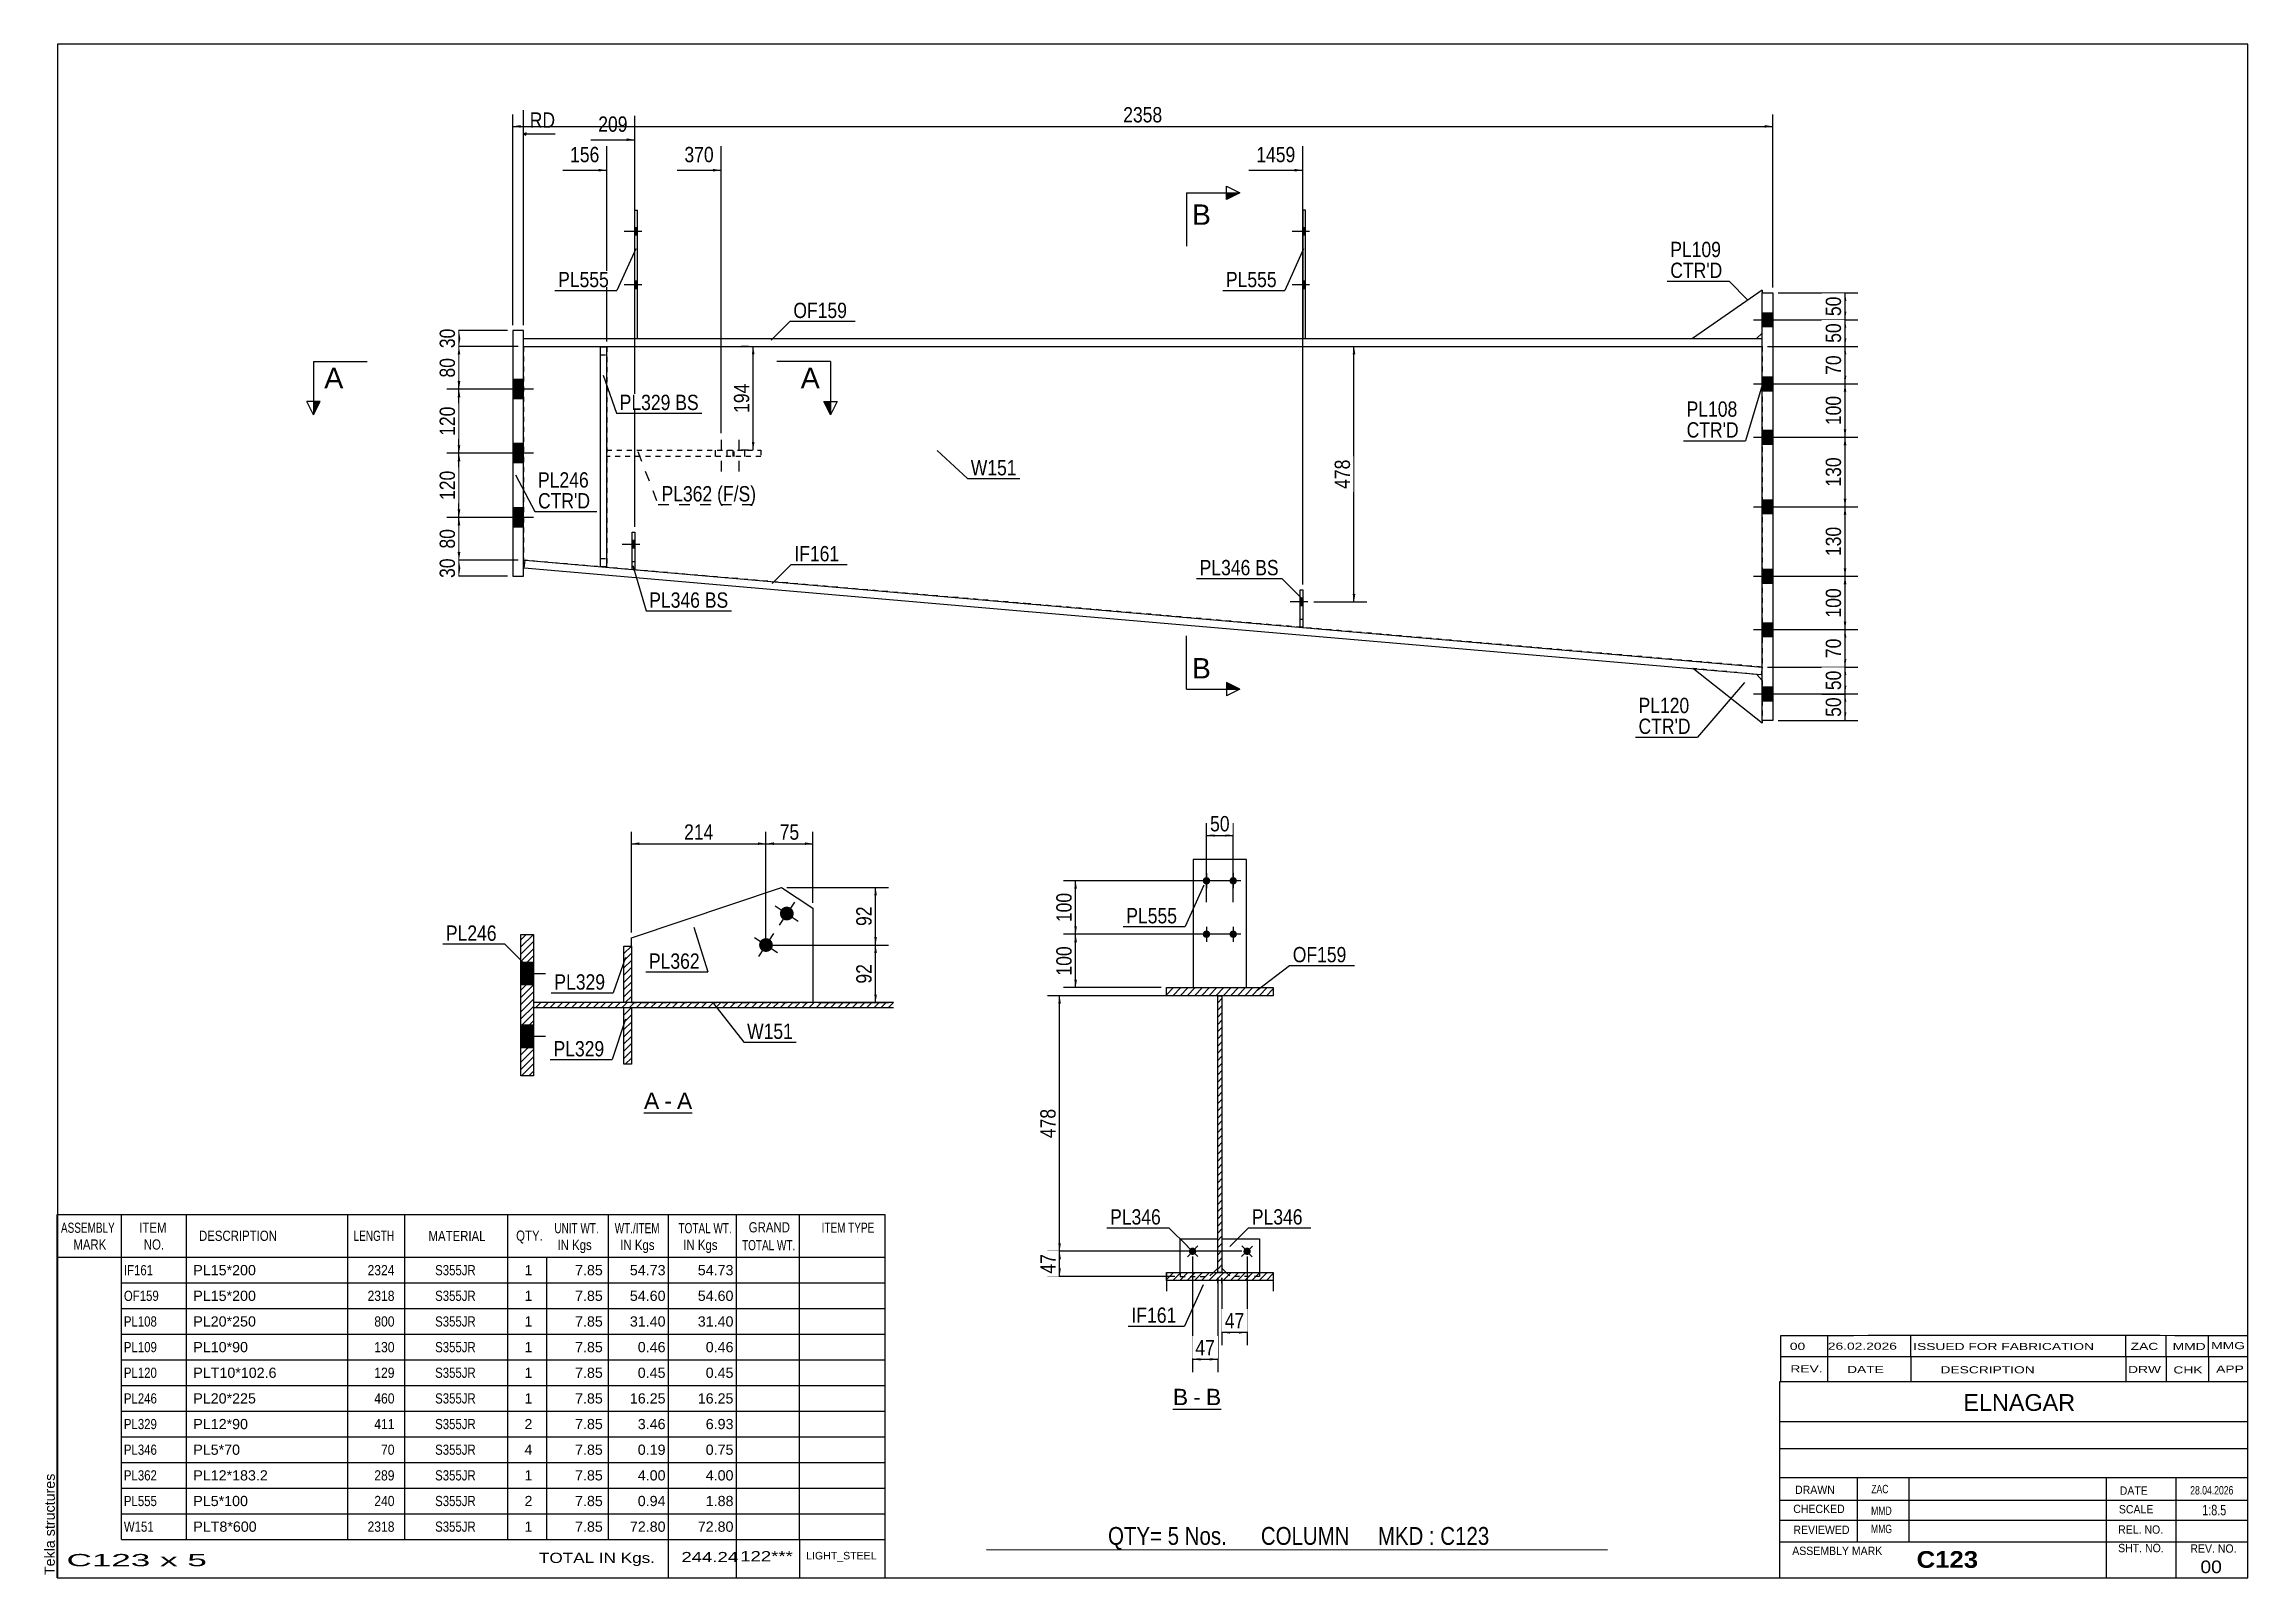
# Model space of a CAD drawing. Header units: millimetres. Extents: x -206 to 207, y -170 to 117.
import ezdxf

# ---------------------------------------------------------------- set-up
doc = ezdxf.new("R2010")
doc.units = ezdxf.units.MM
doc.linetypes.add('DXK_LINE_DOT1', pattern=[1.8814, 0.9407, -0.9407])
doc.linetypes.add('DXK_LINE_DOT2', pattern=[3.9198, 1.9599, -1.9599])
doc.styles.add('Arial', font='ARIAL.TTF', dxfattribs={"height": 0.2})
doc.styles.add('Arial Bold', font='ARIALBD.TTF', dxfattribs={"height": 0.2})
doc.styles.add('Arial Narrow', font='ARIALN.TTF', dxfattribs={"height": 0.2})

# ---------------------------------------------------------------- blocks, each defined once
blk = doc.blocks.new('Unknown-622304121-2494')
at = {"color": 5, "linetype": 'Continuous'}
for p, q in [((206.87, 116.57), (-203.13, 116.57)), ((-203.13, 116.57), (-203.13, -170.43)), ((206.87, -170.43), (206.87, 116.57)), ((-203.13, -170.43), (206.87, -170.43))]:
    blk.add_line(p, q, dxfattribs=at)
at = {"color": 174, "linetype": 'Continuous', "style": 'Arial'}
blk.add_text('Tekla structures', height=1.9102, rotation=90, dxfattribs=at).set_placement((-203.63, -169.93))
blk = doc.blocks.new('Unknown-622304121-12 - 3054')
at = {"color": 7, "linetype": 'Continuous'}
blk.add_line((-93.35, -83.45), (-84.32, -83.45), dxfattribs=at)
at = {"color": 0, "linetype": 'Continuous'}
blk.add_wipeout([(-90.51, -82.7), (-90.51, -79.5), (-93.35, -79.5), (-93.35, -82.7)], dxfattribs=at)
blk.add_wipeout([(-88.13, -82.7), (-88.13, -79.5), (-89.55, -79.5), (-89.55, -82.7)], dxfattribs=at)
at = {"color": 96, "linetype": 'Continuous', "style": 'Arial'}
blk.add_text('A', height=3.06, dxfattribs=at).set_placement((-93.35, -82.7))
at = {"color": 0, "linetype": 'Continuous'}
blk.add_wipeout([(-84.32, -82.7), (-84.32, -79.5), (-87.17, -79.5), (-87.17, -82.7)], dxfattribs=at)
at = {"color": 96, "linetype": 'Continuous', "style": 'Arial'}
for s, p in [('-', (-89.55, -82.7)), ('A', (-87.17, -82.7))]:
    blk.add_text(s, height=3.06, dxfattribs=at).set_placement(p)
blk = doc.blocks.new('Unknown-622304121-13 - 3304')
at = {"color": 7, "linetype": 'Continuous'}
blk.add_line((5.65, -138.88), (14.68, -138.88), dxfattribs=at)
at = {"color": 0, "linetype": 'Continuous'}
blk.add_wipeout([(8.49, -138.13), (8.49, -134.93), (5.65, -134.93), (5.65, -138.13)], dxfattribs=at)
blk.add_wipeout([(10.88, -138.13), (10.88, -134.93), (9.45, -134.93), (9.45, -138.13)], dxfattribs=at)
at = {"color": 96, "linetype": 'Continuous', "style": 'Arial'}
blk.add_text('B', height=3.06, dxfattribs=at).set_placement((5.65, -138.13))
at = {"color": 0, "linetype": 'Continuous'}
blk.add_wipeout([(14.68, -138.13), (14.68, -134.93), (11.84, -134.93), (11.84, -138.13)], dxfattribs=at)
at = {"color": 96, "linetype": 'Continuous', "style": 'Arial'}
for s, p in [('B', (11.84, -138.13)), ('-', (9.45, -138.13))]:
    blk.add_text(s, height=3.06, dxfattribs=at).set_placement(p)
blk = doc.blocks.new('Part-622304121-1236 - 1212')
at = {"color": 7, "linetype": 'DXK_LINE_DOT1'}
for p, q in [((114.93, -1.41), (102.98, -0.25)), ((103.18, -0.41), (102.98, -0.25)), ((114.93, -1.41), (114.93, -1.42)), ((115.92, -2.51), (115.92, -10))]:
    blk.add_line(p, q, dxfattribs=at)
at = {"color": 2, "linetype": 'Continuous'}
for p, q in [((115.92, -10.51), (103.18, -0.41)), ((114.93, -1.42), (115.92, -2.51)), ((115.92, -10), (115.92, -10.51))]:
    blk.add_line(p, q, dxfattribs=at)
blk = doc.blocks.new('Part-622304121-1228 - 1212')
at = {"color": 2, "linetype": 'Continuous'}
for p, q in [((-115.92, 61.5), (-21.45, 61.5)), ((-115.92, 60), (-21.45, 60)), ((-21.35, 61.5), (115.92, 61.5)), ((-21.35, 60), (115.92, 60))]:
    blk.add_line(p, q, dxfattribs=at)
at = {"color": 7, "linetype": 'DXK_LINE_DOT1'}
for p, q in [((-115.92, 60), (-115.92, 61.5)), ((115.92, 60), (115.92, 61.5))]:
    blk.add_line(p, q, dxfattribs=at)
blk = doc.blocks.new('Part-622304121-1237 - 1212')
at = {"color": 2, "linetype": 'Continuous'}
for p, q in [((-115.92, 63), (-117.92, 63)), ((-117.92, 63), (-117.92, 17)), ((-115.92, 17), (-115.92, 63)), ((-117.92, 17), (-115.92, 17))]:
    blk.add_line(p, q, dxfattribs=at)
blk = doc.blocks.new('Part-622304121-1229 - 1212')
at = {"color": 2, "linetype": 'Continuous'}
for p, q in [((-115.75, 18.48), (-115.62, 19.97)), ((-21.45, 10.34), (-115.75, 18.48)), ((-115.62, 19.97), (-21.45, 11.85)), ((-21.35, 11.84), (115.92, 0)), ((115.79, -1.49), (-21.35, 10.34)), ((115.92, 0), (115.79, -1.49))]:
    blk.add_line(p, q, dxfattribs=at)
blk = doc.blocks.new('Part-622304121-4704 - 1212')
at = {"color": 2, "linetype": 'Continuous'}
for p, q in [((-95.56, 18.25), (-95.56, 25.25)), ((-95.56, 25.25), (-95.06, 25.25)), ((-95.06, 25.25), (-95.06, 18.25)), ((-95.06, 18.25), (-95.56, 18.25))]:
    blk.add_line(p, q, dxfattribs=at)
blk = doc.blocks.new('Part-622304121-1238 - 1212')
at = {"color": 2, "linetype": 'Continuous'}
for p, q in [((30.45, 85.5), (29.95, 85.5)), ((29.95, 85.5), (29.95, 61.5)), ((30.45, 61.5), (30.45, 85.5))]:
    blk.add_line(p, q, dxfattribs=at)
at = {"color": 7, "linetype": 'DXK_LINE_DOT1'}
blk.add_line((29.95, 61.5), (30.45, 61.5), dxfattribs=at)
blk = doc.blocks.new('Part-622304121-1230 - 1212')
at = {"color": 2, "linetype": 'Continuous'}
for p, q in [((115.92, 70), (117.92, 70)), ((115.92, -10), (115.92, 70)), ((117.92, 70), (117.92, -10)), ((117.92, -10), (115.92, -10))]:
    blk.add_line(p, q, dxfattribs=at)
blk = doc.blocks.new('Part-622304121-1235 - 1212')
at = {"color": 2, "linetype": 'Continuous'}
for p, q in [((115.92, 70.5), (102.92, 61.5)), ((115.92, 70.5), (115.92, 70)), ((114.92, 61.5), (115.92, 62.5))]:
    blk.add_line(p, q, dxfattribs=at)
at = {"color": 7, "linetype": 'DXK_LINE_DOT1'}
for p, q in [((115.92, 62.5), (115.92, 70)), ((102.92, 61.5), (114.92, 61.5))]:
    blk.add_line(p, q, dxfattribs=at)
blk = doc.blocks.new('Part-622304121-1239 - 1212')
at = {"color": 2, "linetype": 'Continuous'}
for p, q in [((-101.52, 59.9), (-101.52, 18.81)), ((-101.52, 59.9), (-100.32, 59.9)), ((-100.32, 18.81), (-100.32, 59.9)), ((-101.52, 18.81), (-100.32, 18.81))]:
    blk.add_line(p, q, dxfattribs=at)
at = {"color": 7, "linetype": 'DXK_LINE_DOT1'}
for p, q in [((-101.52, 58.4), (-100.32, 58.4)), ((-101.52, 20.31), (-100.32, 20.31))]:
    blk.add_line(p, q, dxfattribs=at)
blk = doc.blocks.new('Part-622304121-4700 - 1212')
at = {"color": 2, "linetype": 'Continuous'}
for p, q in [((-95.06, 61.5), (-95.06, 85.5)), ((-95.06, 85.5), (-94.56, 85.5)), ((-94.56, 61.5), (-94.56, 85.5))]:
    blk.add_line(p, q, dxfattribs=at)
at = {"color": 7, "linetype": 'DXK_LINE_DOT1'}
blk.add_line((-95.06, 61.5), (-94.56, 61.5), dxfattribs=at)
blk = doc.blocks.new('Part-622304121-1242 - 1212')
at = {"color": 7, "linetype": 'DXK_LINE_DOT1'}
for p, q in [((-101.52, 59.9), (-101.52, 18.81)), ((-100.32, 59.9), (-101.52, 59.9)), ((-100.32, 59.9), (-100.32, 18.81)), ((-101.52, 18.81), (-100.32, 18.81))]:
    blk.add_line(p, q, dxfattribs=at)
blk = doc.blocks.new('Part-622304121-1245 - 1212')
at = {"color": 7, "linetype": 'DXK_LINE_DOT1'}
for p, q in [((-100.32, 40.6), (-71.45, 40.6)), ((-71.45, 39.4), (-100.32, 39.4)), ((-76.46, 39.4), (-76.46, 40.6)), ((-71.45, 40.6), (-71.45, 39.4))]:
    blk.add_line(p, q, dxfattribs=at)
blk = doc.blocks.new('Part-622304121-1246 - 1212')
at = {"color": 7, "linetype": 'DXK_LINE_DOT1'}
for p, q in [((29.45, 7.47), (29.45, 14.47)), ((29.45, 14.47), (29.95, 14.47)), ((29.95, 14.47), (29.95, 7.47)), ((29.45, 8.97), (29.95, 8.97)), ((29.95, 7.47), (29.45, 7.47))]:
    blk.add_line(p, q, dxfattribs=at)
blk = doc.blocks.new('Part-622304121-1249 - 1212')
at = {"color": 2, "linetype": 'Continuous'}
for p, q in [((29.45, 7.47), (29.45, 14.47)), ((29.45, 14.47), (29.95, 14.47)), ((29.95, 14.47), (29.95, 7.47)), ((29.95, 7.47), (29.45, 7.47))]:
    blk.add_line(p, q, dxfattribs=at)
blk = doc.blocks.new('Part-622304121-1252 - 1212')
at = {"color": 7, "linetype": 'DXK_LINE_DOT1'}
for p, q in [((-115.92, 60), (-21.45, 60)), ((-115.92, 60), (-115.92, 20)), ((-21.35, 60), (115.92, 60)), ((115.92, 60), (115.92, 0)), ((-21.45, 11.85), (-115.62, 19.97)), ((115.92, 0), (-21.35, 11.84))]:
    blk.add_line(p, q, dxfattribs=at)
at = {"color": 2, "linetype": 'Continuous'}
blk.add_line((-115.92, 20), (-115.62, 19.97), dxfattribs=at)
blk = doc.blocks.new('Bolt-622304121-1253 - 1212')
at = {"linetype": 'Continuous'}
for points in [[(115.92, 66.3), (115.92, 63.7), (117.92, 63.7), (117.92, 66.3)], [(115.92, 66.3), (115.92, 63.7), (117.92, 63.7), (117.92, 66.3)], [(115.92, 54.3), (115.92, 51.7), (117.92, 51.7), (117.92, 54.3)], [(115.92, 54.3), (115.92, 51.7), (117.92, 51.7), (117.92, 54.3)], [(115.92, 44.3), (115.92, 41.7), (117.92, 41.7), (117.92, 44.3)], [(115.92, 44.3), (115.92, 41.7), (117.92, 41.7), (117.92, 44.3)], [(115.92, 31.3), (115.92, 28.7), (117.92, 28.7), (117.92, 31.3)], [(115.92, 31.3), (115.92, 28.7), (117.92, 28.7), (117.92, 31.3)], [(115.92, 18.3), (115.92, 15.7), (117.92, 15.7), (117.92, 18.3)], [(115.92, 18.3), (115.92, 15.7), (117.92, 15.7), (117.92, 18.3)], [(115.92, 8.3), (115.92, 5.7), (117.92, 5.7), (117.92, 8.3)], [(115.92, 8.3), (115.92, 5.7), (117.92, 5.7), (117.92, 8.3)], [(115.92, -3.7), (115.92, -6.3), (117.92, -6.3), (117.92, -3.7)], [(115.92, -3.7), (115.92, -6.3), (117.92, -6.3), (117.92, -3.7)]]:
    blk.add_hatch(color=3, dxfattribs=at).paths.add_polyline_path(points)
at = {"color": 3, "linetype": 'Continuous'}
for p, q in [((115.92, 66.3), (117.92, 66.3)), ((115.92, 66.3), (117.92, 66.3)), ((114.33, 65), (124.92, 65)), ((114.33, 65), (124.92, 65)), ((115.92, 63.7), (117.92, 63.7)), ((115.92, 63.7), (117.92, 63.7)), ((115.92, 54.3), (117.92, 54.3)), ((115.92, 54.3), (117.92, 54.3)), ((114.33, 53), (124.92, 53)), ((114.33, 53), (124.92, 53)), ((115.92, 51.7), (117.92, 51.7)), ((115.92, 51.7), (117.92, 51.7)), ((114.33, 43), (124.92, 43)), ((114.33, 43), (124.92, 43)), ((115.92, 44.3), (117.92, 44.3)), ((115.92, 44.3), (117.92, 44.3)), ((115.92, 41.7), (117.92, 41.7)), ((115.92, 41.7), (117.92, 41.7)), ((114.33, 30), (124.92, 30)), ((114.33, 30), (124.92, 30)), ((115.92, 31.3), (117.92, 31.3)), ((115.92, 31.3), (117.92, 31.3)), ((115.92, 28.7), (117.92, 28.7)), ((115.92, 28.7), (117.92, 28.7)), ((114.33, 17), (124.92, 17)), ((114.33, 17), (124.92, 17)), ((115.92, 18.3), (117.92, 18.3)), ((115.92, 18.3), (117.92, 18.3)), ((115.92, 15.7), (117.92, 15.7)), ((115.92, 15.7), (117.92, 15.7)), ((115.92, 8.3), (117.92, 8.3)), ((115.92, 8.3), (117.92, 8.3)), ((114.33, 7), (124.92, 7)), ((114.33, 7), (124.92, 7)), ((115.92, 5.7), (117.92, 5.7)), ((115.92, 5.7), (117.92, 5.7)), ((115.92, -3.7), (117.92, -3.7)), ((115.92, -3.7), (117.92, -3.7)), ((114.33, -5), (124.92, -5)), ((114.33, -5), (124.92, -5)), ((115.92, -6.3), (117.92, -6.3)), ((115.92, -6.3), (117.92, -6.3))]:
    blk.add_line(p, q, dxfattribs=at)
blk = doc.blocks.new('Bolt-622304121-1258 - 1212')
at = {"linetype": 'Continuous'}
for points in [[(-117.92, 53.8), (-117.92, 50.2), (-115.92, 50.2), (-115.92, 53.8)], [(-117.92, 53.8), (-117.92, 50.2), (-115.92, 50.2), (-115.92, 53.8)], [(-117.92, 41.8), (-117.92, 38.2), (-115.92, 38.2), (-115.92, 41.8)], [(-117.92, 41.8), (-117.92, 38.2), (-115.92, 38.2), (-115.92, 41.8)], [(-117.92, 29.8), (-117.92, 26.2), (-115.92, 26.2), (-115.92, 29.8)], [(-117.92, 29.8), (-117.92, 26.2), (-115.92, 26.2), (-115.92, 29.8)]]:
    blk.add_hatch(color=3, dxfattribs=at).paths.add_polyline_path(points)
at = {"color": 3, "linetype": 'Continuous'}
for p, q in [((-115.92, 53.8), (-117.92, 53.8)), ((-115.92, 53.8), (-117.92, 53.8)), ((-114.02, 52), (-117.92, 52)), ((-114.02, 52), (-117.92, 52)), ((-115.92, 50.2), (-117.92, 50.2)), ((-115.92, 50.2), (-117.92, 50.2)), ((-115.92, 41.8), (-117.92, 41.8)), ((-115.92, 41.8), (-117.92, 41.8)), ((-114.02, 40), (-117.92, 40)), ((-114.02, 40), (-117.92, 40)), ((-115.92, 38.2), (-117.92, 38.2)), ((-115.92, 38.2), (-117.92, 38.2)), ((-115.92, 29.8), (-117.92, 29.8)), ((-115.92, 29.8), (-117.92, 29.8)), ((-114.02, 28), (-117.92, 28)), ((-114.02, 28), (-117.92, 28)), ((-115.92, 26.2), (-117.92, 26.2)), ((-115.92, 26.2), (-117.92, 26.2))]:
    blk.add_line(p, q, dxfattribs=at)
blk = doc.blocks.new('Bolt-622304121-1259 - 1212')
at = {"linetype": 'Continuous'}
for points in [[(30.45, 80.8), (30.45, 82.2), (29.95, 82.2), (29.95, 80.8)], [(30.45, 80.8), (30.45, 82.2), (29.95, 82.2), (29.95, 80.8)], [(30.45, 70.8), (30.45, 72.2), (29.95, 72.2), (29.95, 70.8)], [(30.45, 70.8), (30.45, 72.2), (29.95, 72.2), (29.95, 70.8)]]:
    blk.add_hatch(color=3, dxfattribs=at).paths.add_polyline_path(points)
at = {"color": 3, "linetype": 'Continuous'}
for p, q in [((31.25, 81.5), (27.95, 81.5)), ((31.25, 81.5), (27.95, 81.5)), ((30.45, 82.2), (29.95, 82.2)), ((30.45, 82.2), (29.95, 82.2)), ((30.45, 80.8), (29.95, 80.8)), ((30.45, 80.8), (29.95, 80.8)), ((31.25, 71.5), (27.95, 71.5)), ((31.25, 71.5), (27.95, 71.5)), ((30.45, 72.2), (29.95, 72.2)), ((30.45, 72.2), (29.95, 72.2)), ((30.45, 70.8), (29.95, 70.8)), ((30.45, 70.8), (29.95, 70.8))]:
    blk.add_line(p, q, dxfattribs=at)
blk = doc.blocks.new('Bolt-622304121-1260 - 1212')
at = {"color": 3, "linetype": 'DXK_LINE_DOT2'}
for p, q in [((-78.92, 42.5), (-78.92, 35.7)), ((-75.61, 42.5), (-75.61, 35.7)), ((-80.02, 40.6), (-80.02, 39.4)), ((-77.82, 40.6), (-77.82, 39.4)), ((-76.71, 40.6), (-76.71, 39.4)), ((-74.51, 40.6), (-74.51, 39.4))]:
    blk.add_line(p, q, dxfattribs=at)
blk = doc.blocks.new('Bolt-622304121-1261 - 1212')
at = {"color": 3, "linetype": 'DXK_LINE_DOT2'}
for p, q in [((29.95, 12.87), (29.45, 12.87)), ((30.9, 12.17), (27.6, 12.17)), ((29.95, 11.47), (29.45, 11.47))]:
    blk.add_line(p, q, dxfattribs=at)
blk = doc.blocks.new('Bolt-622304121-1264 - 1212')
at = {"linetype": 'Continuous'}
blk.add_hatch(color=3, dxfattribs=at).paths.add_polyline_path([(29.95, 11.47), (29.95, 12.87), (29.45, 12.87), (29.45, 11.47)])
at = {"color": 3, "linetype": 'Continuous'}
for p, q in [((29.95, 12.87), (29.45, 12.87)), ((30.9, 12.17), (27.6, 12.17)), ((29.95, 11.47), (29.45, 11.47))]:
    blk.add_line(p, q, dxfattribs=at)
blk = doc.blocks.new('Bolt-622304121-4711 - 1212')
at = {"linetype": 'Continuous'}
blk.add_hatch(color=3, dxfattribs=at).paths.add_polyline_path([(-95.06, 22.25), (-95.06, 23.65), (-95.56, 23.65), (-95.56, 22.25)])
at = {"color": 3, "linetype": 'Continuous'}
for p, q in [((-94.11, 22.95), (-97.41, 22.95)), ((-95.06, 23.65), (-95.56, 23.65)), ((-95.06, 22.25), (-95.56, 22.25))]:
    blk.add_line(p, q, dxfattribs=at)
blk = doc.blocks.new('Part-622304121-4701 - 1212')
at = {"color": 7, "linetype": 'DXK_LINE_DOT1'}
for p, q in [((-95.56, 18.25), (-95.56, 25.25)), ((-95.56, 25.25), (-95.06, 25.25)), ((-95.06, 25.25), (-95.06, 18.25)), ((-95.56, 19.75), (-95.06, 19.75)), ((-95.06, 18.25), (-95.56, 18.25))]:
    blk.add_line(p, q, dxfattribs=at)
blk = doc.blocks.new('Bolt-622304121-4707 - 1212')
at = {"linetype": 'Continuous'}
for points in [[(-94.56, 80.8), (-94.56, 82.2), (-95.06, 82.2), (-95.06, 80.8)], [(-94.56, 80.8), (-94.56, 82.2), (-95.06, 82.2), (-95.06, 80.8)], [(-94.56, 70.8), (-94.56, 72.2), (-95.06, 72.2), (-95.06, 70.8)], [(-94.56, 70.8), (-94.56, 72.2), (-95.06, 72.2), (-95.06, 70.8)]]:
    blk.add_hatch(color=3, dxfattribs=at).paths.add_polyline_path(points)
at = {"color": 3, "linetype": 'Continuous'}
for p, q in [((-93.76, 81.5), (-97.06, 81.5)), ((-93.76, 81.5), (-97.06, 81.5)), ((-94.56, 82.2), (-95.06, 82.2)), ((-94.56, 82.2), (-95.06, 82.2)), ((-94.56, 80.8), (-95.06, 80.8)), ((-94.56, 80.8), (-95.06, 80.8)), ((-93.76, 71.5), (-97.06, 71.5)), ((-93.76, 71.5), (-97.06, 71.5)), ((-94.56, 72.2), (-95.06, 72.2)), ((-94.56, 72.2), (-95.06, 72.2)), ((-94.56, 70.8), (-95.06, 70.8)), ((-94.56, 70.8), (-95.06, 70.8))]:
    blk.add_line(p, q, dxfattribs=at)
blk = doc.blocks.new('Bolt-622304121-4708 - 1212')
at = {"color": 3, "linetype": 'DXK_LINE_DOT2'}
for p, q in [((-94.11, 22.95), (-97.41, 22.95)), ((-95.06, 23.65), (-95.56, 23.65)), ((-95.06, 22.25), (-95.56, 22.25))]:
    blk.add_line(p, q, dxfattribs=at)
blk = doc.blocks.new('Part-622304121-3072 - 3054')
at = {"color": 2, "linetype": 'Continuous'}
for p, q in [((-95.69, -50.69), (-67.62, -41.25)), ((-67.62, -41.25), (-61.73, -45.14)), ((-61.73, -45.14), (-61.73, -62.8)), ((-95.69, -52.21), (-95.69, -50.69))]:
    blk.add_line(p, q, dxfattribs=at)
at = {"color": 7, "linetype": 'DXK_LINE_DOT1'}
for p, q in [((-95.69, -52.21), (-95.69, -62.8)), ((-95.69, -62.8), (-61.73, -62.8))]:
    blk.add_line(p, q, dxfattribs=at)
blk = doc.blocks.new('Part-622304121-3069 - 3054')
at = {"linetype": 'Continuous'}
h = blk.add_hatch(dxfattribs=at)
h.set_pattern_fill('', scale=0.3, style=0, pattern_type=0)
h.set_pattern_definition([(45, (-95.6902, -52.2091), (-0.67352, 0.67352), [])])
h.paths.add_polyline_path([(-95.69, -62.8), (-95.69, -52.21), (-97.1, -52.21), (-97.1, -62.8)])
at = {"color": 2, "linetype": 'Continuous'}
for p, q in [((-97.1, -62.8), (-97.1, -52.21)), ((-97.1, -52.21), (-95.69, -52.21)), ((-95.69, -52.21), (-95.69, -62.8)), ((-95.69, -62.8), (-97.1, -62.8))]:
    blk.add_line(p, q, dxfattribs=at)
blk = doc.blocks.new('Bolt-622304121-3085 - 3054')
at = {"linetype": 'Continuous'}
for points in [[(-116.4, -55.27), (-116.4, -59.5), (-114.04, -59.5), (-114.04, -55.27)], [(-116.4, -67.03), (-116.4, -71.27), (-114.04, -71.27), (-114.04, -67.03)]]:
    blk.add_hatch(color=3, dxfattribs=at).paths.add_polyline_path(points)
at = {"color": 3, "linetype": 'Continuous'}
for p, q in [((-114.04, -55.27), (-116.4, -55.27)), ((-111.81, -57.39), (-116.4, -57.39)), ((-114.04, -59.5), (-116.4, -59.5)), ((-114.04, -67.03), (-116.4, -67.03)), ((-111.81, -69.15), (-116.4, -69.15)), ((-114.04, -71.27), (-116.4, -71.27))]:
    blk.add_line(p, q, dxfattribs=at)
blk = doc.blocks.new('Part-622304121-3064 - 3054')
at = {"linetype": 'Continuous'}
h = blk.add_hatch(dxfattribs=at)
h.set_pattern_fill('', scale=0.3, style=0, pattern_type=0)
h.set_pattern_definition([(45, (-114.0431, -50.0326), (-0.67352, 0.67352), [])])
h.paths.add_polyline_path([(-114.04, -76.5), (-114.04, -50.03), (-116.4, -50.03), (-116.4, -76.5)])
at = {"color": 2, "linetype": 'Continuous'}
for p, q in [((-116.4, -76.5), (-116.4, -50.03)), ((-116.4, -50.03), (-114.04, -50.03)), ((-114.04, -50.03), (-114.04, -76.5)), ((-114.04, -76.5), (-116.4, -76.5))]:
    blk.add_line(p, q, dxfattribs=at)
blk = doc.blocks.new('Part-622304121-3066 - 3054')
at = {"linetype": 'Continuous'}
h = blk.add_hatch(dxfattribs=at)
h.set_pattern_fill('', scale=0.3, style=0, pattern_type=0)
h.set_pattern_definition([(45, (-95.6902, -63.7385), (-0.67352, 0.67352), [])])
h.paths.add_polyline_path([(-95.69, -74.33), (-95.69, -63.74), (-97.1, -63.74), (-97.1, -74.33)])
at = {"color": 2, "linetype": 'Continuous'}
for p, q in [((-97.1, -74.33), (-97.1, -63.74)), ((-97.1, -63.74), (-95.69, -63.74)), ((-95.69, -63.74), (-95.69, -74.33)), ((-95.69, -74.33), (-97.1, -74.33))]:
    blk.add_line(p, q, dxfattribs=at)
blk = doc.blocks.new('Bolt-622304121-3087 - 3054')
at = {"linetype": 'Continuous'}
for points in [[(-65.54, -46.85, -1), (-67.7, -45.42, -1)], [(-69.44, -52.74, -1), (-71.59, -51.31, -1)]]:
    blk.add_hatch(color=3, dxfattribs=at).paths.add_polyline_path(points)
at = {"color": 3, "linetype": 'Continuous'}
for p, q in [((-68.78, -44.71), (-64.46, -47.56)), ((-65.19, -43.98), (-68.05, -48.3)), ((-72.67, -50.6), (-68.36, -53.45)), ((-69.09, -49.87), (-71.94, -54.18))]:
    blk.add_line(p, q, dxfattribs=at)
blk = doc.blocks.new('Part-622304121-3079 - 3054')
at = {"linetype": 'Continuous'}
h = blk.add_hatch(dxfattribs=at)
h.set_pattern_fill('', scale=0.3, style=0, pattern_type=0)
h.set_pattern_definition([(45, (-46.6436, -62.7973), (-0.673519, 0.673519), [])])
h.paths.add_polyline_path([(-46.64, -63.74), (-46.64, -62.8), (-114.04, -62.8), (-114.04, -63.74)])
at = {"color": 2, "linetype": 'Continuous'}
for p, q in [((-46.64, -62.8), (-114.04, -62.8)), ((-114.04, -62.8), (-114.04, -63.74)), ((-114.04, -63.74), (-46.64, -63.74))]:
    blk.add_line(p, q, dxfattribs=at)
blk = doc.blocks.new('Part-622304121-3305 - 3304')
at = {"linetype": 'Continuous'}
h = blk.add_hatch(dxfattribs=at)
h.set_pattern_fill('', scale=0.3, style=0, pattern_type=0)
h.set_pattern_definition([(45, (4.4393, -60.0013), (-0.67352, 0.67352), [])])
h.paths.add_polyline_path([(24.44, -60), (4.44, -60), (4.44, -61.5), (24.44, -61.5)])
at = {"color": 2, "linetype": 'Continuous'}
for p, q in [((4.44, -60), (24.44, -60)), ((4.44, -61.5), (4.44, -60)), ((24.44, -61.5), (4.44, -61.5)), ((24.44, -60), (24.44, -61.5))]:
    blk.add_line(p, q, dxfattribs=at)
blk = doc.blocks.new('Part-622304121-3329 - 3304')
at = {"linetype": 'Continuous'}
h = blk.add_hatch(dxfattribs=at)
h.set_pattern_fill('', scale=0.3, style=0, pattern_type=0)
h.set_pattern_definition([(45, (14.0393, -61.5013), (-0.67352, 0.67352), [])])
h.paths.add_polyline_path([(14.84, -61.5), (14.04, -61.5), (14.04, -113.29), (14.84, -113.29)])
at = {"color": 2, "linetype": 'Continuous'}
for p, q in [((14.04, -61.5), (14.84, -61.5)), ((14.04, -113.29), (14.04, -61.5)), ((14.84, -61.5), (14.84, -113.29)), ((14.84, -113.29), (14.04, -113.29))]:
    blk.add_line(p, q, dxfattribs=at)
at = {"color": 7, "linetype": 'DXK_LINE_DOT1'}
for p, q in [((14.04, -115.27), (14.04, -113.29)), ((14.84, -115.27), (14.84, -113.29))]:
    blk.add_line(p, q, dxfattribs=at)
blk = doc.blocks.new('Part-622304121-3306 - 3304')
at = {"linetype": 'Continuous'}
h = blk.add_hatch(dxfattribs=at)
h.set_pattern_fill('', scale=0.3, style=0, pattern_type=0)
h.set_pattern_definition([(45, (4.4393, -113.2866), (-0.67352, 0.67352), [])])
h.paths.add_polyline_path([(24.44, -113.29), (4.44, -113.29), (4.44, -114.79), (24.44, -114.79)])
at = {"color": 7, "linetype": 'DXK_LINE_DOT1'}
for p, q in [((4.44, -113.29), (4.44, -114.79)), ((24.44, -113.29), (24.44, -114.79))]:
    blk.add_line(p, q, dxfattribs=at)
at = {"color": 2, "linetype": 'Continuous'}
for p, q in [((4.44, -113.29), (24.44, -113.29)), ((4.44, -114.79), (4.44, -113.29)), ((4.44, -114.79), (4.44, -116.78)), ((24.44, -114.79), (4.44, -114.79)), ((24.44, -113.29), (24.44, -114.79)), ((24.44, -114.79), (24.44, -116.78))]:
    blk.add_line(p, q, dxfattribs=at)
blk = doc.blocks.new('Part-622304121-3323 - 3304')
at = {"color": 2, "linetype": 'Continuous'}
for p, q in [((7.01, -113.29), (7.01, -107.03)), ((7.01, -107.03), (14.01, -107.03)), ((14.01, -107.03), (14.01, -112.53)), ((14.01, -112.53), (13.26, -113.29))]:
    blk.add_line(p, q, dxfattribs=at)
at = {"color": 7, "linetype": 'DXK_LINE_DOT1'}
for p, q in [((7.01, -113.29), (7.01, -114.03)), ((7.01, -114.03), (12.51, -114.03)), ((13.26, -113.29), (12.51, -114.03))]:
    blk.add_line(p, q, dxfattribs=at)
blk = doc.blocks.new('Part-622304121-3315 - 3304')
at = {"color": 2, "linetype": 'Continuous'}
for p, q in [((19.44, -36), (9.44, -36)), ((9.44, -36), (9.44, -60)), ((19.44, -60), (19.44, -36))]:
    blk.add_line(p, q, dxfattribs=at)
at = {"color": 7, "linetype": 'DXK_LINE_DOT1'}
blk.add_line((9.44, -60), (19.44, -60), dxfattribs=at)
blk = doc.blocks.new('Part-622304121-3326 - 3304')
at = {"color": 2, "linetype": 'Continuous'}
for p, q in [((14.87, -112.53), (14.87, -107.03)), ((14.87, -107.03), (21.87, -107.03)), ((21.87, -107.03), (21.87, -113.29)), ((14.87, -112.53), (15.62, -113.29))]:
    blk.add_line(p, q, dxfattribs=at)
at = {"color": 7, "linetype": 'DXK_LINE_DOT1'}
for p, q in [((15.62, -113.29), (16.37, -114.03)), ((21.87, -114.03), (16.37, -114.03)), ((21.87, -113.29), (21.87, -114.03))]:
    blk.add_line(p, q, dxfattribs=at)
blk = doc.blocks.new('Bolt-622304121-3336 - 3304')
at = {"linetype": 'Continuous'}
for points in [[(12.64, -40, -1), (11.24, -40, -1)], [(17.64, -40, -1), (16.24, -40, -1)], [(12.64, -50, -1), (11.24, -50, -1)], [(17.64, -50, -1), (16.24, -50, -1)]]:
    blk.add_hatch(color=3, dxfattribs=at).paths.add_polyline_path(points)
at = {"color": 3, "linetype": 'Continuous'}
for p, q in [((13.34, -40), (10.54, -40)), ((11.94, -38.6), (11.94, -41.4)), ((18.34, -40), (15.54, -40)), ((16.94, -38.6), (16.94, -41.4)), ((11.94, -48.6), (11.94, -51.4)), ((16.94, -48.6), (16.94, -51.4)), ((13.34, -50), (10.54, -50)), ((18.34, -50), (15.54, -50))]:
    blk.add_line(p, q, dxfattribs=at)
blk = doc.blocks.new('Bolt-622304121-3338 - 3304')
at = {"linetype": 'Continuous'}
blk.add_hatch(color=3, dxfattribs=at).paths.add_polyline_path([(9.82, -108.83, -1), (8.86, -109.84, -1)])
at = {"color": 3, "linetype": 'Continuous'}
for p, q in [((8.32, -108.37), (10.35, -110.3)), ((10.3, -108.32), (8.37, -110.35))]:
    blk.add_line(p, q, dxfattribs=at)
blk = doc.blocks.new('Bolt-622304121-3341 - 3304')
at = {"linetype": 'Continuous'}
blk.add_hatch(color=3, dxfattribs=at).paths.add_polyline_path([(20.02, -109.84, -1), (19.06, -108.83, -1)])
at = {"color": 3, "linetype": 'Continuous'}
for p, q in [((20.55, -108.37), (18.52, -110.3)), ((20.5, -110.35), (18.57, -108.32))]:
    blk.add_line(p, q, dxfattribs=at)
blk = doc.blocks.new('StraightDimension-622304121-5308 - 1212')
at = {"linetype": 'Continuous'}
blk.add_hatch(color=7, dxfattribs=at).paths.add_polyline_path([(-80.42, 93.22), (-78.92, 92.97), (-80.42, 92.72)])
at = {"color": 7, "linetype": 'Continuous'}
for p, q in [((-78.92, 43.75), (-78.92, 97.47)), ((-87.15, 92.97), (-78.92, 92.97))]:
    blk.add_line(p, q, dxfattribs=at)
at = {"color": 0}
blk.add_wipeout([(-79.69, 93.87), (-79.69, 98.07), (-86.38, 98.07), (-86.38, 93.87)], dxfattribs=at)
at = {"color": 3, "style": 'Arial Narrow'}
blk.add_text('370', height=2.863, dxfattribs=at).set_placement((-85.78, 94.47))
blk = doc.blocks.new('StraightDimension-622304121-4463 - 1212')
at = {"linetype": 'Continuous'}
for points in [[(131.21, -6.5), (131.46, -5), (131.71, -6.5)], [(131.71, -8.5), (131.46, -10), (131.21, -8.5)]]:
    blk.add_hatch(color=7, dxfattribs=at).paths.add_polyline_path(points)
at = {"color": 7, "linetype": 'Continuous'}
for p, q in [((123.42, -5), (133.86, -5)), ((131.46, -10), (131.46, -5)), ((118.92, -10), (133.86, -10))]:
    blk.add_line(p, q, dxfattribs=at)
at = {"color": 0}
blk.add_wipeout([(131.31, -5.07), (127.11, -5.07), (127.11, -9.93), (131.31, -9.93)], dxfattribs=at)
at = {"color": 3, "style": 'Arial Narrow'}
blk.add_text('50', height=2.863, rotation=90.0002, dxfattribs=at).set_placement((130.71, -9.33))
blk = doc.blocks.new('StraightDimension-622304121-4456 - 1212')
at = {"linetype": 'Continuous'}
for points in [[(131.21, 58.5), (131.46, 60), (131.71, 58.5)], [(131.71, 54.5), (131.46, 53), (131.21, 54.5)]]:
    blk.add_hatch(color=7, dxfattribs=at).paths.add_polyline_path(points)
at = {"color": 7, "linetype": 'Continuous'}
for p, q in [((116.92, 60), (133.86, 60)), ((131.46, 53), (131.46, 60)), ((123.42, 53), (133.86, 53))]:
    blk.add_line(p, q, dxfattribs=at)
at = {"color": 0}
blk.add_wipeout([(131.31, 58.93), (127.11, 58.93), (127.11, 54.07), (131.31, 54.07)], dxfattribs=at)
at = {"color": 3, "style": 'Arial Narrow'}
blk.add_text('70', height=2.863, rotation=90.0002, dxfattribs=at).set_placement((130.71, 54.67))
blk = doc.blocks.new('StraightDimension-622304121-4461 - 1212')
at = {"linetype": 'Continuous'}
for points in [[(131.21, 5.5), (131.46, 7), (131.71, 5.5)], [(131.71, 1.5), (131.46, 0), (131.21, 1.5)]]:
    blk.add_hatch(color=7, dxfattribs=at).paths.add_polyline_path(points)
at = {"color": 7, "linetype": 'Continuous'}
for p, q in [((123.42, 7), (133.86, 7)), ((131.46, 0), (131.46, 7)), ((116.92, 0), (133.86, 0))]:
    blk.add_line(p, q, dxfattribs=at)
at = {"color": 0}
blk.add_wipeout([(131.31, 5.93), (127.11, 5.93), (127.11, 1.07), (131.31, 1.07)], dxfattribs=at)
at = {"color": 3, "style": 'Arial Narrow'}
blk.add_text('70', height=2.863, rotation=90.0002, dxfattribs=at).set_placement((130.71, 1.67))
blk = doc.blocks.new('StraightDimension-622304121-4458 - 1212')
at = {"linetype": 'Continuous'}
for points in [[(131.21, 41.5), (131.46, 43), (131.71, 41.5)], [(131.71, 31.5), (131.46, 30), (131.21, 31.5)]]:
    blk.add_hatch(color=7, dxfattribs=at).paths.add_polyline_path(points)
at = {"color": 7, "linetype": 'Continuous'}
for p, q in [((123.42, 43), (133.86, 43)), ((131.46, 30), (131.46, 43)), ((123.42, 30), (133.86, 30))]:
    blk.add_line(p, q, dxfattribs=at)
at = {"color": 0}
blk.add_wipeout([(131.31, 39.84), (127.11, 39.84), (127.11, 33.16), (131.31, 33.16)], dxfattribs=at)
at = {"color": 3, "style": 'Arial Narrow'}
blk.add_text('130', height=2.863, rotation=90.0002, dxfattribs=at).set_placement((130.71, 33.76))
blk = doc.blocks.new('StraightDimension-622304121-4454 - 1212')
at = {"linetype": 'Continuous'}
for points in [[(131.21, 68.5), (131.46, 70), (131.71, 68.5)], [(131.71, 66.5), (131.46, 65), (131.21, 66.5)]]:
    blk.add_hatch(color=7, dxfattribs=at).paths.add_polyline_path(points)
at = {"color": 7, "linetype": 'Continuous'}
for p, q in [((118.92, 70), (133.86, 70)), ((131.46, 65), (131.46, 70)), ((123.42, 65), (133.86, 65))]:
    blk.add_line(p, q, dxfattribs=at)
at = {"color": 0}
blk.add_wipeout([(131.31, 69.93), (127.11, 69.93), (127.11, 65.07), (131.31, 65.07)], dxfattribs=at)
at = {"color": 3, "style": 'Arial Narrow'}
blk.add_text('50', height=2.863, rotation=90.0002, dxfattribs=at).set_placement((130.71, 65.67))
blk = doc.blocks.new('StraightDimension-622304121-4455 - 1212')
at = {"linetype": 'Continuous'}
for points in [[(131.21, 63.5), (131.46, 65), (131.71, 63.5)], [(131.71, 61.5), (131.46, 60), (131.21, 61.5)]]:
    blk.add_hatch(color=7, dxfattribs=at).paths.add_polyline_path(points)
at = {"color": 7, "linetype": 'Continuous'}
for p, q in [((123.42, 65), (133.86, 65)), ((131.46, 60), (131.46, 65)), ((116.92, 60), (133.86, 60))]:
    blk.add_line(p, q, dxfattribs=at)
at = {"color": 0}
blk.add_wipeout([(131.31, 64.93), (127.11, 64.93), (127.11, 60.07), (131.31, 60.07)], dxfattribs=at)
at = {"color": 3, "style": 'Arial Narrow'}
blk.add_text('50', height=2.863, rotation=90.0002, dxfattribs=at).set_placement((130.71, 60.67))
blk = doc.blocks.new('StraightDimension-622304121-5309 - 1212')
at = {"linetype": 'Continuous'}
blk.add_hatch(color=7, dxfattribs=at).paths.add_polyline_path([(-96.56, 98.92), (-95.06, 98.67), (-96.56, 98.42)])
at = {"color": 7, "linetype": 'Continuous'}
for p, q in [((-95.06, 26.25), (-95.06, 103.17)), ((-103.29, 98.67), (-95.06, 98.67))]:
    blk.add_line(p, q, dxfattribs=at)
at = {"color": 0}
blk.add_wipeout([(-95.83, 99.57), (-95.83, 103.77), (-102.51, 103.77), (-102.51, 99.57)], dxfattribs=at)
at = {"color": 3, "style": 'Arial Narrow'}
blk.add_text('209', height=2.863, dxfattribs=at).set_placement((-101.91, 100.17))
blk = doc.blocks.new('StraightDimension-622304121-5310 - 1212')
at = {"linetype": 'Continuous'}
blk.add_hatch(color=7, dxfattribs=at).paths.add_polyline_path([(-101.82, 93.22), (-100.32, 92.97), (-101.82, 92.72)])
at = {"color": 7, "linetype": 'Continuous'}
for p, q in [((-100.32, 60.9), (-100.32, 97.47)), ((-108.55, 92.97), (-100.32, 92.97))]:
    blk.add_line(p, q, dxfattribs=at)
at = {"color": 0, "linetype": 'Continuous'}
blk.add_wipeout([(-109.38, 100.32), (-109.38, 104.52), (-115.33, 104.52), (-115.33, 100.32)], dxfattribs=at)
at = {"color": 7, "linetype": 'Continuous'}
for p, q in [((-115.92, 64), (-115.92, 104.22)), ((-115.42, 99.97), (-115.92, 99.72)), ((-115.42, 99.47), (-115.92, 99.72)), ((-109.98, 99.72), (-115.92, 99.72))]:
    blk.add_line(p, q, dxfattribs=at)
at = {"color": 3, "linetype": 'Continuous', "style": 'Arial Narrow'}
blk.add_text('RD', height=2.863, dxfattribs=at).set_placement((-114.73, 100.92))
at = {"color": 0}
blk.add_wipeout([(-101.09, 93.87), (-101.09, 98.07), (-107.78, 98.07), (-107.78, 93.87)], dxfattribs=at)
at = {"color": 3, "style": 'Arial Narrow'}
blk.add_text('156', height=2.863, dxfattribs=at).set_placement((-107.18, 94.47))
blk = doc.blocks.new('StraightDimension-622304121-4457 - 1212')
at = {"linetype": 'Continuous'}
for points in [[(131.21, 51.5), (131.46, 53), (131.71, 51.5)], [(131.71, 44.5), (131.46, 43), (131.21, 44.5)]]:
    blk.add_hatch(color=7, dxfattribs=at).paths.add_polyline_path(points)
at = {"color": 7, "linetype": 'Continuous'}
for p, q in [((123.42, 53), (133.86, 53)), ((131.46, 43), (131.46, 53)), ((123.42, 43), (133.86, 43))]:
    blk.add_line(p, q, dxfattribs=at)
at = {"color": 0}
blk.add_wipeout([(131.31, 51.34), (127.11, 51.34), (127.11, 44.66), (131.31, 44.66)], dxfattribs=at)
at = {"color": 3, "style": 'Arial Narrow'}
blk.add_text('100', height=2.863, rotation=90.0002, dxfattribs=at).set_placement((130.71, 45.26))
blk = doc.blocks.new('StraightDimension-622304121-4462 - 1212')
at = {"linetype": 'Continuous'}
for points in [[(131.21, -1.5), (131.46, 0), (131.71, -1.5)], [(131.71, -3.5), (131.46, -5), (131.21, -3.5)]]:
    blk.add_hatch(color=7, dxfattribs=at).paths.add_polyline_path(points)
at = {"color": 7, "linetype": 'Continuous'}
for p, q in [((116.92, 0), (133.86, 0)), ((131.46, -5), (131.46, 0)), ((123.42, -5), (133.86, -5))]:
    blk.add_line(p, q, dxfattribs=at)
at = {"color": 0}
blk.add_wipeout([(131.31, -0.07), (127.11, -0.07), (127.11, -4.93), (131.31, -4.93)], dxfattribs=at)
at = {"color": 3, "style": 'Arial Narrow'}
blk.add_text('50', height=2.863, rotation=90.0002, dxfattribs=at).set_placement((130.71, -4.33))
blk = doc.blocks.new('StraightDimension-622304121-5719 - 1212')
at = {"linetype": 'Continuous'}
for points in [[(-128.23, 58.5), (-127.98, 60), (-127.73, 58.5)], [(-127.73, 53.5), (-127.98, 52), (-128.23, 53.5)]]:
    blk.add_hatch(color=7, dxfattribs=at).paths.add_polyline_path(points)
at = {"color": 7, "linetype": 'Continuous'}
for p, q in [((-116.92, 60), (-130.23, 60)), ((-127.98, 52), (-127.98, 60)), ((-115.02, 52), (-130.23, 52))]:
    blk.add_line(p, q, dxfattribs=at)
at = {"color": 0}
blk.add_wipeout([(-128.13, 58.43), (-132.33, 58.43), (-132.33, 53.57), (-128.13, 53.57)], dxfattribs=at)
at = {"color": 3, "style": 'Arial Narrow'}
blk.add_text('80', height=2.863, rotation=90.0002, dxfattribs=at).set_placement((-128.73, 54.17))
blk = doc.blocks.new('StraightDimension-622304121-5307 - 1212')
at = {"linetype": 'Continuous'}
blk.add_hatch(color=7, dxfattribs=at).paths.add_polyline_path([(28.45, 93.22), (29.95, 92.97), (28.45, 92.72)])
at = {"color": 7, "linetype": 'Continuous'}
for p, q in [((29.95, 15.47), (29.95, 97.47)), ((19.89, 92.97), (29.95, 92.97))]:
    blk.add_line(p, q, dxfattribs=at)
at = {"color": 0}
blk.add_wipeout([(29.17, 93.87), (29.17, 98.07), (20.66, 98.07), (20.66, 93.87)], dxfattribs=at)
at = {"color": 3, "style": 'Arial Narrow'}
blk.add_text('1459', height=2.863, dxfattribs=at).set_placement((21.26, 94.47))
blk = doc.blocks.new('StraightDimension-622304121-2589 - 1212')
at = {"linetype": 'Continuous'}
for points in [[(-116.42, 100.92), (-117.92, 101.17), (-116.42, 101.42)], [(116.42, 101.42), (117.92, 101.17), (116.42, 100.92)]]:
    blk.add_hatch(color=7, dxfattribs=at).paths.add_polyline_path(points)
at = {"color": 7, "linetype": 'Continuous'}
for p, q in [((-117.92, 64), (-117.92, 103.42)), ((117.92, 71), (117.92, 103.42)), ((-117.92, 101.17), (117.92, 101.17))]:
    blk.add_line(p, q, dxfattribs=at)
at = {"color": 0}
blk.add_wipeout([(4.26, 101.32), (4.26, 105.52), (-4.25, 105.52), (-4.25, 101.32)], dxfattribs=at)
at = {"color": 3, "style": 'Arial Narrow'}
blk.add_text('2358', height=2.863, dxfattribs=at).set_placement((-3.65, 101.92))
blk = doc.blocks.new('StraightDimension-622304121-4344 - 1212')
at = {"linetype": 'Continuous'}
for points in [[(39.3, 58.5), (39.55, 60), (39.8, 58.5)], [(39.8, 13.67), (39.55, 12.17), (39.3, 13.67)]]:
    blk.add_hatch(color=7, dxfattribs=at).paths.add_polyline_path(points)
at = {"color": 7, "linetype": 'Continuous'}
for p, q in [((32.02, 60), (41.95, 60)), ((39.55, 12.17), (39.55, 60)), ((32.02, 12.17), (41.95, 12.17))]:
    blk.add_line(p, q, dxfattribs=at)
at = {"color": 0}
blk.add_wipeout([(39.4, 39.43), (35.2, 39.43), (35.2, 32.74), (39.4, 32.74)], dxfattribs=at)
at = {"color": 3, "style": 'Arial Narrow'}
blk.add_text('478', height=2.863, rotation=90.0002, dxfattribs=at).set_placement((38.8, 33.34))
blk = doc.blocks.new('StraightDimension-622304121-4356 - 1212')
at = {"linetype": 'Continuous'}
for points in [[(-73.16, 58.5), (-72.91, 60), (-72.66, 58.5)], [(-72.66, 42.1), (-72.91, 40.6), (-73.16, 42.1)]]:
    blk.add_hatch(color=7, dxfattribs=at).paths.add_polyline_path(points)
at = {"color": 7, "linetype": 'Continuous'}
for p, q in [((-73.81, 60), (-75.16, 60)), ((-72.91, 40.6), (-72.91, 60)), ((-73.81, 40.6), (-75.16, 40.6))]:
    blk.add_line(p, q, dxfattribs=at)
at = {"color": 0}
blk.add_wipeout([(-73.06, 53.64), (-77.26, 53.64), (-77.26, 46.96), (-73.06, 46.96)], dxfattribs=at)
at = {"color": 3, "style": 'Arial Narrow'}
blk.add_text('194', height=2.863, rotation=90.0002, dxfattribs=at).set_placement((-73.66, 47.56))
blk = doc.blocks.new('StraightDimension-622304121-4459 - 1212')
at = {"linetype": 'Continuous'}
for points in [[(131.21, 28.5), (131.46, 30), (131.71, 28.5)], [(131.71, 18.5), (131.46, 17), (131.21, 18.5)]]:
    blk.add_hatch(color=7, dxfattribs=at).paths.add_polyline_path(points)
at = {"color": 7, "linetype": 'Continuous'}
for p, q in [((123.42, 30), (133.86, 30)), ((131.46, 17), (131.46, 30)), ((123.42, 17), (133.86, 17))]:
    blk.add_line(p, q, dxfattribs=at)
at = {"color": 0}
blk.add_wipeout([(131.31, 26.84), (127.11, 26.84), (127.11, 20.16), (131.31, 20.16)], dxfattribs=at)
at = {"color": 3, "style": 'Arial Narrow'}
blk.add_text('130', height=2.863, rotation=90.0002, dxfattribs=at).set_placement((130.71, 20.76))
blk = doc.blocks.new('StraightDimension-622304121-4460 - 1212')
at = {"linetype": 'Continuous'}
for points in [[(131.21, 15.5), (131.46, 17), (131.71, 15.5)], [(131.71, 8.5), (131.46, 7), (131.21, 8.5)]]:
    blk.add_hatch(color=7, dxfattribs=at).paths.add_polyline_path(points)
at = {"color": 7, "linetype": 'Continuous'}
for p, q in [((123.42, 17), (133.86, 17)), ((131.46, 7), (131.46, 17)), ((123.42, 7), (133.86, 7))]:
    blk.add_line(p, q, dxfattribs=at)
at = {"color": 0}
blk.add_wipeout([(131.31, 15.34), (127.11, 15.34), (127.11, 8.66), (131.31, 8.66)], dxfattribs=at)
at = {"color": 3, "style": 'Arial Narrow'}
blk.add_text('100', height=2.863, rotation=90.0002, dxfattribs=at).set_placement((130.71, 9.26))
blk = doc.blocks.new('StraightDimension-622304121-5718 - 1212')
at = {"linetype": 'Continuous'}
for points in [[(-128.23, 61.5), (-127.98, 63), (-127.73, 61.5)], [(-127.73, 61.5), (-127.98, 60), (-128.23, 61.5)]]:
    blk.add_hatch(color=7, dxfattribs=at).paths.add_polyline_path(points)
at = {"color": 7, "linetype": 'Continuous'}
for p, q in [((-118.92, 63), (-130.23, 63)), ((-127.98, 60), (-127.98, 63)), ((-116.92, 60), (-130.23, 60))]:
    blk.add_line(p, q, dxfattribs=at)
at = {"color": 0}
blk.add_wipeout([(-128.13, 63.93), (-132.33, 63.93), (-132.33, 59.07), (-128.13, 59.07)], dxfattribs=at)
at = {"color": 3, "style": 'Arial Narrow'}
blk.add_text('30', height=2.863, rotation=90.0002, dxfattribs=at).set_placement((-128.73, 59.67))
blk = doc.blocks.new('StraightDimension-622304121-5720 - 1212')
at = {"linetype": 'Continuous'}
for points in [[(-128.23, 50.5), (-127.98, 52), (-127.73, 50.5)], [(-127.73, 41.5), (-127.98, 40), (-128.23, 41.5)]]:
    blk.add_hatch(color=7, dxfattribs=at).paths.add_polyline_path(points)
at = {"color": 7, "linetype": 'Continuous'}
for p, q in [((-115.02, 52), (-130.23, 52)), ((-127.98, 40), (-127.98, 52)), ((-115.02, 40), (-130.23, 40))]:
    blk.add_line(p, q, dxfattribs=at)
at = {"color": 0}
blk.add_wipeout([(-128.13, 49.34), (-132.33, 49.34), (-132.33, 42.66), (-128.13, 42.66)], dxfattribs=at)
at = {"color": 3, "style": 'Arial Narrow'}
blk.add_text('120', height=2.863, rotation=90.0002, dxfattribs=at).set_placement((-128.73, 43.26))
blk = doc.blocks.new('StraightDimension-622304121-5721 - 1212')
at = {"linetype": 'Continuous'}
for points in [[(-128.23, 38.5), (-127.98, 40), (-127.73, 38.5)], [(-127.73, 29.5), (-127.98, 28), (-128.23, 29.5)]]:
    blk.add_hatch(color=7, dxfattribs=at).paths.add_polyline_path(points)
at = {"color": 7, "linetype": 'Continuous'}
for p, q in [((-115.02, 40), (-130.23, 40)), ((-127.98, 28), (-127.98, 40)), ((-115.02, 28), (-130.23, 28))]:
    blk.add_line(p, q, dxfattribs=at)
at = {"color": 0}
blk.add_wipeout([(-128.13, 37.34), (-132.33, 37.34), (-132.33, 30.66), (-128.13, 30.66)], dxfattribs=at)
at = {"color": 3, "style": 'Arial Narrow'}
blk.add_text('120', height=2.863, rotation=90.0002, dxfattribs=at).set_placement((-128.73, 31.26))
blk = doc.blocks.new('StraightDimension-622304121-5722 - 1212')
at = {"linetype": 'Continuous'}
for points in [[(-128.23, 26.5), (-127.98, 28), (-127.73, 26.5)], [(-127.73, 21.5), (-127.98, 20), (-128.23, 21.5)]]:
    blk.add_hatch(color=7, dxfattribs=at).paths.add_polyline_path(points)
at = {"color": 7, "linetype": 'Continuous'}
for p, q in [((-115.02, 28), (-130.23, 28)), ((-127.98, 20), (-127.98, 28)), ((-116.92, 20), (-130.23, 20))]:
    blk.add_line(p, q, dxfattribs=at)
at = {"color": 0}
blk.add_wipeout([(-128.13, 26.43), (-132.33, 26.43), (-132.33, 21.57), (-128.13, 21.57)], dxfattribs=at)
at = {"color": 3, "style": 'Arial Narrow'}
blk.add_text('80', height=2.863, rotation=90.0002, dxfattribs=at).set_placement((-128.73, 22.17))
blk = doc.blocks.new('StraightDimension-622304121-5723 - 1212')
at = {"linetype": 'Continuous'}
for points in [[(-128.23, 18.5), (-127.98, 20), (-127.73, 18.5)], [(-127.73, 18.5), (-127.98, 17), (-128.23, 18.5)]]:
    blk.add_hatch(color=7, dxfattribs=at).paths.add_polyline_path(points)
at = {"color": 7, "linetype": 'Continuous'}
for p, q in [((-116.92, 20), (-130.23, 20)), ((-118.92, 17), (-130.23, 17)), ((-127.98, 17), (-127.98, 20))]:
    blk.add_line(p, q, dxfattribs=at)
at = {"color": 0}
blk.add_wipeout([(-128.13, 20.93), (-132.33, 20.93), (-132.33, 16.07), (-128.13, 16.07)], dxfattribs=at)
at = {"color": 3, "style": 'Arial Narrow'}
blk.add_text('30', height=2.863, rotation=90.0002, dxfattribs=at).set_placement((-128.73, 16.67))
blk = doc.blocks.new('StraightDimension-622304121-3618 - 3054')
at = {"linetype": 'Continuous'}
for points in [[(-94.19, -33.31), (-95.69, -33.06), (-94.19, -32.81)], [(-72.02, -32.81), (-70.52, -33.06), (-72.02, -33.31)]]:
    blk.add_hatch(color=7, dxfattribs=at).paths.add_polyline_path(points)
at = {"color": 7, "linetype": 'Continuous'}
for p, q in [((-95.69, -49.69), (-95.69, -30.81)), ((-70.52, -51.02), (-70.52, -30.81)), ((-95.69, -33.06), (-70.52, -33.06))]:
    blk.add_line(p, q, dxfattribs=at)
at = {"color": 0}
blk.add_wipeout([(-79.76, -32.91), (-79.76, -28.71), (-86.44, -28.71), (-86.44, -32.91)], dxfattribs=at)
at = {"color": 3, "style": 'Arial Narrow'}
blk.add_text('214', height=2.863, dxfattribs=at).set_placement((-85.84, -32.31))
blk = doc.blocks.new('StraightDimension-622304121-3617 - 3054')
at = {"linetype": 'Continuous'}
for points in [[(-69.02, -33.31), (-70.52, -33.06), (-69.02, -32.81)], [(-63.23, -32.81), (-61.73, -33.06), (-63.23, -33.31)]]:
    blk.add_hatch(color=7, dxfattribs=at).paths.add_polyline_path(points)
at = {"color": 7, "linetype": 'Continuous'}
for p, q in [((-70.52, -51.02), (-70.52, -30.81)), ((-61.73, -44.14), (-61.73, -30.81)), ((-70.52, -33.06), (-61.73, -33.06))]:
    blk.add_line(p, q, dxfattribs=at)
at = {"color": 0}
blk.add_wipeout([(-63.7, -32.91), (-63.7, -28.71), (-68.55, -28.71), (-68.55, -32.91)], dxfattribs=at)
at = {"color": 3, "style": 'Arial Narrow'}
blk.add_text('75', height=2.863, dxfattribs=at).set_placement((-67.95, -32.31))
blk = doc.blocks.new('StraightDimension-622304121-3639 - 3054')
at = {"linetype": 'Continuous'}
for points in [[(-50.25, -42.75), (-50, -41.25), (-49.75, -42.75)], [(-49.75, -50.52), (-50, -52.02), (-50.25, -50.52)]]:
    blk.add_hatch(color=7, dxfattribs=at).paths.add_polyline_path(points)
at = {"color": 7, "linetype": 'Continuous'}
for p, q in [((-66.62, -41.25), (-47.6, -41.25)), ((-50, -52.02), (-50, -41.25)), ((-69.52, -52.02), (-47.6, -52.02))]:
    blk.add_line(p, q, dxfattribs=at)
at = {"color": 0}
blk.add_wipeout([(-50.15, -44.21), (-54.35, -44.21), (-54.35, -49.06), (-50.15, -49.06)], dxfattribs=at)
at = {"color": 3, "style": 'Arial Narrow'}
blk.add_text('92', height=2.863, rotation=90.0002, dxfattribs=at).set_placement((-50.75, -48.46))
blk = doc.blocks.new('StraightDimension-622304121-3640 - 3054')
at = {"linetype": 'Continuous'}
for points in [[(-50.25, -53.52), (-50, -52.02), (-49.75, -53.52)], [(-49.75, -61.3), (-50, -62.8), (-50.25, -61.3)]]:
    blk.add_hatch(color=7, dxfattribs=at).paths.add_polyline_path(points)
at = {"color": 7, "linetype": 'Continuous'}
for p, q in [((-69.52, -52.02), (-47.6, -52.02)), ((-50, -62.8), (-50, -52.02)), ((-60.73, -62.8), (-47.6, -62.8))]:
    blk.add_line(p, q, dxfattribs=at)
at = {"color": 0}
blk.add_wipeout([(-50.15, -54.98), (-54.35, -54.98), (-54.35, -59.84), (-50.15, -59.84)], dxfattribs=at)
at = {"color": 3, "style": 'Arial Narrow'}
blk.add_text('92', height=2.863, rotation=90.0002, dxfattribs=at).set_placement((-50.75, -59.24))
blk = doc.blocks.new('StraightDimension-622304121-3457 - 3304')
at = {"linetype": 'Continuous'}
for points in [[(13.44, -31.75), (11.94, -31.5), (13.44, -31.25)], [(15.44, -31.25), (16.94, -31.5), (15.44, -31.75)]]:
    blk.add_hatch(color=7, dxfattribs=at).paths.add_polyline_path(points)
at = {"color": 7, "linetype": 'Continuous'}
for p, q in [((11.94, -44), (11.94, -29.25)), ((11.94, -31.5), (16.94, -31.5)), ((16.94, -44), (16.94, -29.25))]:
    blk.add_line(p, q, dxfattribs=at)
at = {"color": 0}
blk.add_wipeout([(16.87, -31.35), (16.87, -27.15), (12.01, -27.15), (12.01, -31.35)], dxfattribs=at)
at = {"color": 3, "style": 'Arial Narrow'}
blk.add_text('50', height=2.863, dxfattribs=at).set_placement((12.61, -30.75))
blk = doc.blocks.new('StraightDimension-622304121-3452 - 3304')
at = {"linetype": 'Continuous'}
for points in [[(10.84, -129.78), (9.34, -129.53), (10.84, -129.28)], [(12.54, -129.28), (14.04, -129.53), (12.54, -129.78)]]:
    blk.add_hatch(color=7, dxfattribs=at).paths.add_polyline_path(points)
at = {"color": 7, "linetype": 'Continuous'}
for p, q in [((9.34, -110.33), (9.34, -131.93)), ((14.04, -114.29), (14.04, -131.93)), ((9.34, -129.53), (14.04, -129.53))]:
    blk.add_line(p, q, dxfattribs=at)
at = {"color": 0}
blk.add_wipeout([(14.12, -129.38), (14.12, -125.18), (9.26, -125.18), (9.26, -129.38)], dxfattribs=at)
at = {"color": 3, "style": 'Arial Narrow'}
blk.add_text('47', height=2.863, dxfattribs=at).set_placement((9.86, -128.78))
blk = doc.blocks.new('StraightDimension-622304121-3447 - 3304')
at = {"linetype": 'Continuous'}
for points in [[(16.34, -124.75), (14.84, -124.5), (16.34, -124.25)], [(18.04, -124.25), (19.54, -124.5), (18.04, -124.75)]]:
    blk.add_hatch(color=7, dxfattribs=at).paths.add_polyline_path(points)
at = {"color": 7, "linetype": 'Continuous'}
for p, q in [((19.54, -110.33), (19.54, -126.9)), ((14.84, -114.29), (14.84, -126.9)), ((14.84, -124.5), (19.54, -124.5))]:
    blk.add_line(p, q, dxfattribs=at)
at = {"color": 0}
blk.add_wipeout([(19.62, -124.35), (19.62, -120.15), (14.76, -120.15), (14.76, -124.35)], dxfattribs=at)
at = {"color": 3, "style": 'Arial Narrow'}
blk.add_text('47', height=2.863, dxfattribs=at).set_placement((15.36, -123.75))
blk = doc.blocks.new('StraightDimension-622304121-3720 - 3304')
at = {"linetype": 'Continuous'}
for points in [[(-15.81, -63), (-15.56, -61.5), (-15.31, -63)], [(-15.31, -107.83), (-15.56, -109.33), (-15.81, -107.83)]]:
    blk.add_hatch(color=7, dxfattribs=at).paths.add_polyline_path(points)
at = {"color": 7, "linetype": 'Continuous'}
for p, q in [((13.04, -61.5), (-17.81, -61.5)), ((-15.56, -109.33), (-15.56, -61.5)), ((18.54, -109.33), (-17.81, -109.33))]:
    blk.add_line(p, q, dxfattribs=at)
at = {"color": 0}
blk.add_wipeout([(-15.71, -82.07), (-19.91, -82.07), (-19.91, -88.76), (-15.71, -88.76)], dxfattribs=at)
at = {"color": 3, "style": 'Arial Narrow'}
blk.add_text('478', height=2.863, rotation=90.0002, dxfattribs=at).set_placement((-16.31, -88.16))
blk = doc.blocks.new('StraightDimension-622304121-3721 - 3304')
at = {"linetype": 'Continuous'}
for points in [[(-15.81, -110.83), (-15.56, -109.33), (-15.31, -110.83)], [(-15.31, -112.53), (-15.56, -114.03), (-15.81, -112.53)]]:
    blk.add_hatch(color=7, dxfattribs=at).paths.add_polyline_path(points)
at = {"color": 7, "linetype": 'Continuous'}
for p, q in [((18.54, -109.33), (-17.81, -109.33)), ((-15.56, -114.03), (-15.56, -109.33)), ((6.01, -114.03), (-17.81, -114.03))]:
    blk.add_line(p, q, dxfattribs=at)
at = {"color": 0}
blk.add_wipeout([(-15.71, -109.25), (-19.91, -109.25), (-19.91, -114.11), (-15.71, -114.11)], dxfattribs=at)
at = {"color": 3, "style": 'Arial Narrow'}
blk.add_text('47', height=2.863, rotation=90.0002, dxfattribs=at).set_placement((-16.31, -113.51))
blk = doc.blocks.new('StraightDimension-622304121-5798 - 3304')
at = {"linetype": 'Continuous'}
for points in [[(-12.81, -41.5), (-12.56, -40), (-12.31, -41.5)], [(-12.31, -48.5), (-12.56, -50), (-12.81, -48.5)]]:
    blk.add_hatch(color=7, dxfattribs=at).paths.add_polyline_path(points)
at = {"color": 7, "linetype": 'Continuous'}
for p, q in [((15.94, -40), (-14.81, -40)), ((-12.56, -50), (-12.56, -40)), ((15.94, -50), (-14.81, -50))]:
    blk.add_line(p, q, dxfattribs=at)
at = {"color": 0}
blk.add_wipeout([(-12.71, -41.66), (-16.91, -41.66), (-16.91, -48.34), (-12.71, -48.34)], dxfattribs=at)
at = {"color": 3, "style": 'Arial Narrow'}
blk.add_text('100', height=2.863, rotation=90.0002, dxfattribs=at).set_placement((-13.31, -47.74))
blk = doc.blocks.new('StraightDimension-622304121-5799 - 3304')
at = {"linetype": 'Continuous'}
for points in [[(-12.81, -51.5), (-12.56, -50), (-12.31, -51.5)], [(-12.31, -58.5), (-12.56, -60), (-12.81, -58.5)]]:
    blk.add_hatch(color=7, dxfattribs=at).paths.add_polyline_path(points)
at = {"color": 7, "linetype": 'Continuous'}
for p, q in [((15.94, -50), (-14.81, -50)), ((-12.56, -60), (-12.56, -50)), ((3.44, -60), (-14.81, -60))]:
    blk.add_line(p, q, dxfattribs=at)
at = {"color": 0}
blk.add_wipeout([(-12.71, -51.66), (-16.91, -51.66), (-16.91, -58.34), (-12.71, -58.34)], dxfattribs=at)
at = {"color": 3, "style": 'Arial Narrow'}
blk.add_text('100', height=2.863, rotation=90.0002, dxfattribs=at).set_placement((-13.31, -57.74))
blk = doc.blocks.new('CBS_CALLOFF-622304121-5863')
at = {"color": 7, "linetype": 'Continuous'}
blk.add_line((-29.25, -165.16), (86.98, -165.18), dxfattribs=at)
at = {"color": 3, "linetype": 'Continuous', "style": 'Arial Narrow'}
blk.add_text('QTY= 5 Nos.      COLUMN     MKD : C123', height=3.3405, dxfattribs=at).set_placement((-6.49, -164.27))
blk = doc.blocks.new('CBS_BOM-622304121-5862')
at = {"color": 7, "linetype": 'Continuous'}
for p, q in [((-203.16, -110.46), (-203.16, -102.46)), ((-203.16, -102.46), (-48.24, -102.46)), ((-191.16, -110.46), (-191.16, -102.46)), ((-178.97, -110.46), (-178.97, -102.46)), ((-148.8, -110.46), (-148.8, -102.46)), ((-138.12, -110.46), (-138.12, -102.46)), ((-118.81, -110.46), (-118.81, -102.46)), ((-100.01, -110.46), (-100.01, -102.46)), ((-88.79, -110.46), (-88.79, -102.46)), ((-76.01, -110.46), (-76.01, -102.46)), ((-64.26, -110.46), (-64.26, -102.46)), ((-48.24, -102.47), (-48.24, -110.45)), ((-203.16, -110.46), (-48.24, -110.46)), ((-203.16, -115.26), (-203.16, -110.46)), ((-191.16, -115.26), (-191.16, -110.46)), ((-178.97, -115.26), (-178.97, -110.46)), ((-148.8, -115.26), (-148.8, -110.46)), ((-138.12, -115.26), (-138.12, -110.46)), ((-118.81, -115.26), (-118.81, -110.46)), ((-111.54, -115.26), (-111.54, -110.46)), ((-100.01, -115.26), (-100.01, -110.46)), ((-88.79, -115.26), (-88.79, -110.46)), ((-76.01, -115.26), (-76.01, -110.46)), ((-64.24, -115.26), (-64.24, -110.46)), ((-48.24, -110.46), (-48.24, -115.26)), ((-203.16, -120.06), (-203.16, -115.26)), ((-191.16, -115.26), (-48.24, -115.26)), ((-191.16, -120.06), (-191.16, -115.26)), ((-178.97, -120.06), (-178.97, -115.26)), ((-148.8, -120.06), (-148.8, -115.26)), ((-138.12, -120.06), (-138.12, -115.26)), ((-118.81, -120.06), (-118.81, -115.26)), ((-111.54, -120.06), (-111.54, -115.26)), ((-100.01, -120.06), (-100.01, -115.26)), ((-88.79, -120.06), (-88.79, -115.26)), ((-76.01, -120.06), (-76.01, -115.26)), ((-64.24, -120.06), (-64.24, -115.26)), ((-48.24, -115.26), (-48.24, -120.06)), ((-203.16, -124.86), (-203.16, -120.06)), ((-191.16, -120.06), (-48.24, -120.06)), ((-191.16, -124.86), (-191.16, -120.06)), ((-178.97, -124.86), (-178.97, -120.06)), ((-148.8, -124.86), (-148.8, -120.06)), ((-138.12, -124.86), (-138.12, -120.06)), ((-118.81, -124.86), (-118.81, -120.06)), ((-111.54, -124.86), (-111.54, -120.06)), ((-100.01, -124.86), (-100.01, -120.06)), ((-88.79, -124.86), (-88.79, -120.06)), ((-76.01, -124.86), (-76.01, -120.06)), ((-64.24, -124.86), (-64.24, -120.06)), ((-48.24, -120.06), (-48.24, -124.86)), ((-203.16, -129.66), (-203.16, -124.86)), ((-191.16, -124.86), (-48.24, -124.86)), ((-191.16, -129.66), (-191.16, -124.86)), ((-178.97, -129.66), (-178.97, -124.86)), ((-148.8, -129.66), (-148.8, -124.86)), ((-138.12, -129.66), (-138.12, -124.86)), ((-118.81, -129.66), (-118.81, -124.86)), ((-111.54, -129.66), (-111.54, -124.86)), ((-100.01, -129.66), (-100.01, -124.86)), ((-88.79, -129.66), (-88.79, -124.86)), ((-76.01, -129.66), (-76.01, -124.86)), ((-64.24, -129.66), (-64.24, -124.86)), ((-48.24, -124.86), (-48.24, -129.66)), ((-203.16, -134.46), (-203.16, -129.66)), ((-191.16, -129.66), (-48.24, -129.66)), ((-191.16, -134.46), (-191.16, -129.66)), ((-178.97, -134.46), (-178.97, -129.66)), ((-148.8, -134.46), (-148.8, -129.66)), ((-138.12, -134.46), (-138.12, -129.66)), ((-118.81, -134.46), (-118.81, -129.66)), ((-111.54, -134.46), (-111.54, -129.66)), ((-100.01, -134.46), (-100.01, -129.66)), ((-88.79, -134.46), (-88.79, -129.66)), ((-76.01, -134.46), (-76.01, -129.66)), ((-64.24, -134.46), (-64.24, -129.66)), ((-48.24, -129.66), (-48.24, -134.46)), ((-203.16, -139.26), (-203.16, -134.46)), ((-191.16, -134.46), (-48.24, -134.46)), ((-191.16, -139.26), (-191.16, -134.46)), ((-178.97, -139.26), (-178.97, -134.46)), ((-148.8, -139.26), (-148.8, -134.46)), ((-138.12, -139.26), (-138.12, -134.46)), ((-118.81, -139.26), (-118.81, -134.46)), ((-111.54, -139.26), (-111.54, -134.46)), ((-100.01, -139.26), (-100.01, -134.46)), ((-88.79, -139.26), (-88.79, -134.46)), ((-76.01, -139.26), (-76.01, -134.46)), ((-64.24, -139.26), (-64.24, -134.46)), ((-48.24, -134.46), (-48.24, -139.26)), ((-203.16, -144.06), (-203.16, -139.26)), ((-191.16, -139.26), (-48.24, -139.26)), ((-191.16, -144.06), (-191.16, -139.26)), ((-178.97, -144.06), (-178.97, -139.26)), ((-148.8, -144.06), (-148.8, -139.26)), ((-138.12, -144.06), (-138.12, -139.26)), ((-118.81, -144.06), (-118.81, -139.26)), ((-111.54, -144.06), (-111.54, -139.26)), ((-100.01, -144.06), (-100.01, -139.26)), ((-88.79, -144.06), (-88.79, -139.26)), ((-76.01, -144.06), (-76.01, -139.26)), ((-64.24, -144.06), (-64.24, -139.26)), ((-48.24, -139.26), (-48.24, -144.06)), ((-203.16, -148.86), (-203.16, -144.06)), ((-191.16, -144.06), (-48.24, -144.06)), ((-191.16, -148.86), (-191.16, -144.06)), ((-178.97, -148.86), (-178.97, -144.06)), ((-148.8, -148.86), (-148.8, -144.06)), ((-138.12, -148.86), (-138.12, -144.06)), ((-118.81, -148.86), (-118.81, -144.06)), ((-111.54, -148.86), (-111.54, -144.06)), ((-100.01, -148.86), (-100.01, -144.06)), ((-88.79, -148.86), (-88.79, -144.06)), ((-76.01, -148.86), (-76.01, -144.06)), ((-64.24, -148.86), (-64.24, -144.06)), ((-48.24, -144.06), (-48.24, -148.86)), ((-203.16, -153.66), (-203.16, -148.86)), ((-191.16, -148.86), (-48.24, -148.86)), ((-191.16, -153.66), (-191.16, -148.86)), ((-178.97, -153.66), (-178.97, -148.86)), ((-148.8, -153.66), (-148.8, -148.86)), ((-138.12, -153.66), (-138.12, -148.86)), ((-118.81, -153.66), (-118.81, -148.86)), ((-111.54, -153.66), (-111.54, -148.86)), ((-100.01, -153.66), (-100.01, -148.86)), ((-88.79, -153.66), (-88.79, -148.86)), ((-76.01, -153.66), (-76.01, -148.86)), ((-64.24, -153.66), (-64.24, -148.86)), ((-48.24, -148.86), (-48.24, -153.66)), ((-203.16, -158.46), (-203.16, -153.66)), ((-191.16, -153.66), (-48.24, -153.66)), ((-191.16, -158.46), (-191.16, -153.66)), ((-178.97, -158.46), (-178.97, -153.66)), ((-148.8, -158.46), (-148.8, -153.66)), ((-138.12, -158.46), (-138.12, -153.66)), ((-118.81, -158.46), (-118.81, -153.66)), ((-111.54, -158.46), (-111.54, -153.66)), ((-100.01, -158.46), (-100.01, -153.66)), ((-88.79, -158.46), (-88.79, -153.66)), ((-76.01, -158.46), (-76.01, -153.66)), ((-64.24, -158.46), (-64.24, -153.66)), ((-48.24, -153.66), (-48.24, -158.46)), ((-203.16, -163.26), (-203.16, -158.46)), ((-191.16, -158.46), (-48.24, -158.46)), ((-191.16, -163.26), (-191.16, -158.46)), ((-178.97, -163.26), (-178.97, -158.46)), ((-148.8, -163.26), (-148.8, -158.46)), ((-138.12, -163.26), (-138.12, -158.46)), ((-118.81, -163.26), (-118.81, -158.46)), ((-111.54, -163.26), (-111.54, -158.46)), ((-100.01, -163.26), (-100.01, -158.46)), ((-88.79, -163.26), (-88.79, -158.46)), ((-76.01, -163.26), (-76.01, -158.46)), ((-64.24, -163.26), (-64.24, -158.46)), ((-48.24, -158.46), (-48.24, -163.26)), ((-203.16, -170.46), (-203.16, -163.28)), ((-191.16, -163.26), (-48.24, -163.26)), ((-88.79, -170.46), (-88.79, -163.28)), ((-76.01, -170.46), (-76.01, -163.28)), ((-64.2, -170.46), (-64.2, -163.28)), ((-48.24, -163.26), (-48.24, -170.46)), ((-203.16, -170.46), (-48.24, -170.46))]:
    blk.add_line(p, q, dxfattribs=at)
at = {"color": 3, "linetype": 'Continuous', "style": 'Arial'}
for s, height, width, p in [('ASSEMBLY', 1.91, 0.7, (-202.48, -105.88)), ('MARK', 1.91, 0.8, (-200.16, -109.02)), ('ITEM', 1.91, 0.8, (-187.83, -105.88)), ('NO.', 1.91, 0.8, (-186.97, -109.02)), ('DESCRIPTION', 1.9102, 0.8, (-176.64, -107.39)), ('LENGTH', 1.91, 0.7, (-147.7, -107.39)), ('MATERIAL', 1.91, 0.8, (-133.68, -107.44)), ('QTY.', 1.91, 0.8, (-117.28, -107.36)), ('UNIT WT.', 1.91, 0.7, (-110.12, -105.96)), ('IN Kgs', 1.91, 0.8, (-109.54, -109.1)), ('WT./ITEM', 1.91, 0.7, (-98.83, -105.96)), ('IN Kgs', 1.91, 0.8, (-97.78, -109.1)), ('TOTAL WT.', 1.91, 0.7, (-86.89, -105.96)), ('IN Kgs', 1.91, 0.8, (-85.99, -109.1)), ('TOTAL WT.', 1.91, 0.7, (-74.99, -109.14)), ('GRAND', 1.91, 0.8, (-73.74, -105.8)), ('ITEM TYPE', 1.91, 0.7, (-60.1, -105.88))]:
    blk.add_text(s, height=height, dxfattribs=dict(at, width=width)).set_placement(p)
at = {"color": 7, "linetype": 'Continuous', "style": 'Arial'}
for s, width, p in [('IF161', 0.8, (-190.7, -113.82)), ('2324', 0.85, (-145.09, -113.82)), ('S355JR', 0.8, (-132.44, -113.82)), ('OF159', 0.8, (-190.7, -118.62)), ('2318', 0.85, (-145.09, -118.62)), ('S355JR', 0.8, (-132.44, -118.62)), ('PL108', 0.8, (-190.7, -123.42)), ('800', 0.85, (-143.83, -123.42)), ('S355JR', 0.8, (-132.44, -123.42)), ('PL109', 0.8, (-190.7, -128.22)), ('130', 0.85, (-143.83, -128.22)), ('S355JR', 0.8, (-132.44, -128.22)), ('PL120', 0.8, (-190.7, -133.02)), ('129', 0.85, (-143.83, -133.02)), ('S355JR', 0.8, (-132.44, -133.02)), ('PL246', 0.8, (-190.7, -137.82)), ('460', 0.85, (-143.83, -137.82)), ('S355JR', 0.8, (-132.44, -137.82)), ('PL329', 0.8, (-190.7, -142.62)), ('411', 0.85, (-143.83, -142.62)), ('S355JR', 0.8, (-132.44, -142.62)), ('PL346', 0.8, (-190.7, -147.42)), ('70', 0.85, (-142.57, -147.42)), ('S355JR', 0.8, (-132.44, -147.42)), ('PL362', 0.8, (-190.7, -152.22)), ('289', 0.85, (-143.83, -152.22)), ('S355JR', 0.8, (-132.44, -152.22)), ('PL555', 0.8, (-190.7, -157.02)), ('240', 0.85, (-143.83, -157.02)), ('S355JR', 0.8, (-132.44, -157.02)), ('W151', 0.8, (-190.7, -161.82)), ('2318', 0.85, (-145.09, -161.82)), ('S355JR', 0.8, (-132.44, -161.82))]:
    blk.add_text(s, height=1.91, dxfattribs=dict(at, width=width)).set_placement(p)
for s, height, p in [('PL15*200', 1.91, (-177.71, -113.82)), ('1', 1.91, (-115.72, -113.82)), ('7.85', 1.91, (-106.25, -113.82)), ('54.73', 1.91, (-95.99, -113.82)), ('54.73', 1.91, (-83.28, -113.82)), ('PL15*200', 1.91, (-177.71, -118.62)), ('1', 1.91, (-115.72, -118.62)), ('7.85', 1.91, (-106.25, -118.62)), ('54.60', 1.91, (-95.99, -118.62)), ('54.60', 1.91, (-83.28, -118.62)), ('PL20*250', 1.91, (-177.71, -123.42)), ('1', 1.91, (-115.72, -123.42)), ('7.85', 1.91, (-106.25, -123.42)), ('31.40', 1.91, (-95.99, -123.42)), ('31.40', 1.91, (-83.28, -123.42)), ('PL10*90', 1.91, (-177.71, -128.22)), ('1', 1.91, (-115.72, -128.22)), ('7.85', 1.91, (-106.25, -128.22)), ('0.46', 1.91, (-94.51, -128.22)), ('0.46', 1.91, (-81.79, -128.22)), ('PLT10*102.6', 1.9102, (-177.71, -133.02)), ('1', 1.91, (-115.72, -133.02)), ('7.85', 1.91, (-106.25, -133.02)), ('0.45', 1.91, (-94.51, -133.02)), ('0.45', 1.91, (-81.79, -133.02)), ('PL20*225', 1.91, (-177.71, -137.82)), ('1', 1.91, (-115.72, -137.82)), ('7.85', 1.91, (-106.25, -137.82)), ('16.25', 1.91, (-95.99, -137.82)), ('16.25', 1.91, (-83.28, -137.82)), ('PL12*90', 1.91, (-177.71, -142.62)), ('2', 1.91, (-115.72, -142.62)), ('7.85', 1.91, (-106.25, -142.62)), ('3.46', 1.91, (-94.51, -142.62)), ('6.93', 1.91, (-81.79, -142.62)), ('PL5*70', 1.91, (-177.71, -147.42)), ('4', 1.91, (-115.72, -147.42)), ('7.85', 1.91, (-106.25, -147.42)), ('0.19', 1.91, (-94.51, -147.42)), ('0.75', 1.91, (-81.79, -147.42)), ('PL12*183.2', 1.91, (-177.71, -152.22)), ('1', 1.91, (-115.72, -152.22)), ('7.85', 1.91, (-106.25, -152.22)), ('4.00', 1.91, (-94.51, -152.22)), ('4.00', 1.91, (-81.79, -152.22)), ('PL5*100', 1.91, (-177.71, -157.02)), ('2', 1.91, (-115.72, -157.02)), ('7.85', 1.91, (-106.25, -157.02)), ('0.94', 1.91, (-94.51, -157.02)), ('1.88', 1.91, (-81.79, -157.02)), ('PLT8*600', 1.91, (-177.71, -161.82)), ('1', 1.91, (-115.72, -161.82)), ('7.85', 1.91, (-106.25, -161.82)), ('72.80', 1.91, (-95.99, -161.82)), ('72.80', 1.91, (-83.28, -161.82))]:
    blk.add_text(s, height=height, dxfattribs=at).set_placement(p)
at = {"color": 6, "linetype": 'Continuous', "style": 'Arial'}
for s, height, width, p in [('C123 x 5', 2.292, 2.05, (-201.44, -168.27)), ('TOTAL IN Kgs.', 1.9102, 1.2, (-113, -167.66)), ('244.24', 1.91, 1.3, (-86.34, -167.51)), ('122***', 1.91, 1.3, (-75.33, -167.35))]:
    blk.add_text(s, height=height, dxfattribs=dict(at, width=width)).set_placement(p)
blk.add_text('LIGHT_STEEL', height=1.4135, dxfattribs=at).set_placement((-62.99, -167))
blk = doc.blocks.new('CBS_NAME_BLOG-622304121-5864')
at = {"color": 7, "linetype": 'Continuous'}
for p, q in [((119.28, -133.68), (206.8, -133.68)), ((119.28, -170.38), (119.28, -133.68)), ((119.28, -141.21), (206.8, -141.21)), ((119.35, -146.27), (206.87, -146.27)), ((119.28, -151.64), (206.8, -151.64)), ((133.81, -163.74), (133.81, -151.64)), ((143.49, -163.72), (143.49, -151.65)), ((180.41, -170.38), (180.41, -151.65)), ((193.46, -170.38), (193.46, -151.64)), ((119.29, -155.94), (206.87, -155.92)), ((119.28, -159.68), (206.8, -159.68)), ((119.28, -163.73), (206.8, -163.73)), ((119.28, -170.43), (206.87, -170.43))]:
    blk.add_line(p, q, dxfattribs=at)
at = {"color": 3, "linetype": 'Continuous', "style": 'Arial'}
blk.add_text('ELNAGAR', height=3.133, dxfattribs=at).set_placement((153.61, -139.2))
at = {"color": 3, "linetype": 'Continuous'}
for s, height, style, width, p in [('CHECKED', 1.566, 'Arial', 0.9, (121.77, -158.32)), ('DRAWN', 1.566, 'Arial', 0.9, (122.11, -154.75)), ('ZAC', 1.565, 'Arial Narrow', 0.9, (136.37, -154.61)), ('DATE', 1.566, 'Arial', 0.9, (182.88, -154.91)), ('28.04.2026', 1.565, 'Arial Narrow', 0.9, (196.07, -154.84)), ('REVIEWED', 1.566, 'Arial', 0.9, (121.8, -162.24)), ('MMG', 1.565, 'Arial Narrow', 0.9, (136.32, -162.07)), ('MMD', 1.565, 'Arial Narrow', 0.9, (136.34, -158.67)), ('REL. NO.', 1.566, 'Arial', 0.9, (182.58, -162.19)), ('SCALE', 1.566, 'Arial', 0.9, (182.72, -158.39)), ('1:8.5', 1.957, 'Arial Narrow', 0.9, (198.33, -158.74)), ('ASSEMBLY MARK', 1.5663, 'Arial', 0.9, (121.58, -166.17)), ('SHT. NO.', 1.566, 'Arial', 0.9, (182.58, -165.65)), ('REV. NO.', 1.566, 'Arial', 0.9, (196.1, -165.74)), ('C123', 3.131, 'Arial Bold', 1.1, (144.86, -168.57))]:
    blk.add_text(s, height=height, dxfattribs=dict(at, style=style, width=width)).set_placement(p)
at = {"color": 3, "style": 'Arial', "width": 1.1}
blk.add_text('00', height=2.349, dxfattribs=at).set_placement((197.98, -169.56))
blk = doc.blocks.new('CBS_REVISION-622304121-5865')
at = {"color": 7, "linetype": 'Continuous'}
for p, q in [((119.37, -125.15), (119.37, -129.04)), ((128.17, -125.14), (128.17, -129.04)), ((143.76, -129.04), (143.76, -125.12)), ((184.02, -129.04), (184.04, -125.12)), ((191.59, -129.04), (191.59, -125.13)), ((199.51, -129.04), (199.5, -125.14)), ((119.37, -129.04), (119.37, -133.68)), ((119.37, -129.05), (206.87, -129.05)), ((128.16, -129.05), (128.16, -133.68)), ((143.76, -129.04), (143.76, -133.61)), ((184.01, -129.05), (184.01, -133.67)), ((191.55, -129.05), (191.55, -133.68)), ((199.5, -129.05), (199.5, -133.68)), ((119.37, -133.68), (206.86, -133.68))]:
    blk.add_line(p, q, dxfattribs=at)
blk.add_arc((163.12, -28098.42), 27973.31, 89.910387, 90.089622, dxfattribs=at)
at = {"color": 7, "style": 'Arial Narrow', "width": 1.7}
for s, height, p in [('00', 1.326, (121.13, -127.78)), ('26.02.2026', 1.326, (128.24, -127.75)), ('ISSUED FOR FABRICATION', 1.3257, (144.22, -127.82)), ('ZAC', 1.326, (184.93, -127.79)), ('MMD', 1.326, (192.79, -127.81))]:
    blk.add_text(s, height=height, dxfattribs=at).set_placement(p)
at = {"color": 7, "linetype": 'Continuous', "style": 'Arial Narrow', "width": 1.7}
for s, height, p in [('MMG', 1.326, (200, -127.65)), ('REV.', 1.326, (121.23, -132)), ('DATE', 1.326, (131.85, -132.11)), ('DESCRIPTION', 1.3257, (149.33, -132.17)), ('DRW', 1.326, (184.44, -132.11)), ('CHK', 1.326, (192.93, -132.2)), ('APP', 1.326, (200.93, -132.04))]:
    blk.add_text(s, height=height, dxfattribs=at).set_placement(p)
blk = doc.blocks.new('MarkSet-622304121-3756 - 1212')
at = {"color": 0}
blk.add_wipeout([(-88.39, 48.09), (-88.39, 51.09), (-97.89, 51.09), (-97.89, 48.09)], dxfattribs=at)
blk.add_wipeout([(-88.39, 48.09), (-88.39, 51.09), (-97.89, 51.09), (-97.89, 48.09)], dxfattribs=at)
at = {"color": 7, "linetype": 'Continuous'}
blk.add_line((-100.98, 54.59), (-98.49, 47.49), dxfattribs=at)
at = {"color": 0}
blk.add_wipeout([(-83.11, 48.09), (-83.11, 51.09), (-87.49, 51.09), (-87.49, 48.09)], dxfattribs=at)
blk.add_wipeout([(-83.11, 48.09), (-83.11, 51.09), (-87.49, 51.09), (-87.49, 48.09)], dxfattribs=at)
at = {"color": 7, "linetype": 'Continuous'}
blk.add_line((-98.49, 47.49), (-82.51, 47.49), dxfattribs=at)
at = {"color": 3, "style": 'Arial Narrow'}
for s, p in [('PL329', (-97.89, 48.09)), ('BS', (-87.49, 48.09))]:
    blk.add_text(s, height=2.863, dxfattribs=at).set_placement(p)
blk = doc.blocks.new('Mark-622304121-3784 - 1212')
at = {"color": 0}
blk.add_wipeout([(102.32, -8.62), (102.32, -5.62), (92.81, -5.62), (92.81, -8.62)], dxfattribs=at)
blk.add_wipeout([(102.32, -8.62), (102.32, -5.62), (92.81, -5.62), (92.81, -8.62)], dxfattribs=at)
blk.add_wipeout([(102.57, -12.52), (102.57, -9.52), (92.81, -9.52), (92.81, -12.52)], dxfattribs=at)
blk.add_wipeout([(102.57, -12.52), (102.57, -9.52), (92.81, -9.52), (92.81, -12.52)], dxfattribs=at)
at = {"color": 7, "linetype": 'Continuous'}
for p in [(112.62, -2.87), (92.21, -13.12)]:
    blk.add_line(p, (103.82, -13.12), dxfattribs=at)
at = {"color": 3, "style": 'Arial Narrow'}
blk.add_text('PL120', height=2.863, dxfattribs=at).set_placement((92.81, -8.62))
at = {"color": 1, "style": 'Arial Narrow'}
blk.add_text("CTR'D", height=2.863, dxfattribs=at).set_placement((92.81, -12.52))
blk = doc.blocks.new('Mark-622304121-3796 - 1212')
at = {"color": 0}
blk.add_wipeout([(-23.6, 35.87), (-23.6, 38.87), (-32.18, 38.87), (-32.18, 35.87)], dxfattribs=at)
blk.add_wipeout([(-23.6, 35.87), (-23.6, 38.87), (-32.18, 38.87), (-32.18, 35.87)], dxfattribs=at)
at = {"color": 7, "linetype": 'Continuous'}
for p, q in [((-38.47, 40.5), (-32.78, 35.27)), ((-32.78, 35.27), (-23, 35.27))]:
    blk.add_line(p, q, dxfattribs=at)
at = {"color": 3, "style": 'Arial Narrow'}
blk.add_text('W151', height=2.863, dxfattribs=at).set_placement((-32.18, 35.87))
blk = doc.blocks.new('SectionMark-622304121-3095 - 1212')
at = {"linetype": 'Continuous'}
for points in [[(-155.19, 49.68), (-153.94, 49.68), (-155.19, 47.18)], [(-59.71, 49.68), (-58.46, 49.68), (-58.46, 47.18)]]:
    blk.add_hatch(color=30, dxfattribs=at).paths.add_polyline_path(points)
at = {"color": 30, "linetype": 'Continuous'}
for p, q in [((-155.19, 47.18), (-156.44, 49.68)), ((-153.94, 49.68), (-156.44, 49.68)), ((-155.19, 47.18), (-153.94, 49.68)), ((-59.71, 49.68), (-57.21, 49.68)), ((-58.46, 47.18), (-59.71, 49.68)), ((-57.21, 49.68), (-58.46, 47.18))]:
    blk.add_line(p, q, dxfattribs=at)
at = {"color": 0, "linetype": 'Continuous'}
for points in [[(-149.63, 52.18), (-149.63, 56.18), (-153.19, 56.18), (-153.19, 52.18)], [(-60.46, 52.18), (-60.46, 56.18), (-64.01, 56.18), (-64.01, 52.18)]]:
    blk.add_wipeout(points, dxfattribs=at)
at = {"color": 30, "linetype": 'Continuous'}
for p, q in [((-155.19, 57.18), (-145.19, 57.18)), ((-155.19, 57.18), (-155.19, 47.18)), ((-58.46, 57.18), (-68.46, 57.18)), ((-58.46, 57.18), (-58.46, 47.18))]:
    blk.add_line(p, q, dxfattribs=at)
at = {"color": 96, "linetype": 'Continuous', "style": 'Arial'}
for p in [(-153.19, 52.18), (-64.01, 52.18)]:
    blk.add_text('A', height=3.82, dxfattribs=at).set_placement(p)
blk = doc.blocks.new('SectionMark-622304121-3345 - 1212')
at = {"linetype": 'Continuous'}
for points in [[(15.7, 87.5), (15.7, 88.75), (18.2, 88.75)], [(15.7, -4.14), (15.7, -2.89), (18.2, -4.14)]]:
    blk.add_hatch(color=30, dxfattribs=at).paths.add_polyline_path(points)
at = {"color": 30, "linetype": 'Continuous'}
for p, q in [((15.7, 87.5), (15.7, 90)), ((15.7, 90), (18.2, 88.75)), ((18.2, 88.75), (15.7, 87.5)), ((18.2, -4.14), (15.7, -2.89)), ((15.7, -2.89), (15.7, -5.39)), ((18.2, -4.14), (15.7, -5.39))]:
    blk.add_line(p, q, dxfattribs=at)
at = {"color": 0, "linetype": 'Continuous'}
for points in [[(12.75, 82.75), (12.75, 86.75), (9.2, 86.75), (9.2, 82.75)], [(12.75, -2.14), (12.75, 1.86), (9.2, 1.86), (9.2, -2.14)]]:
    blk.add_wipeout(points, dxfattribs=at)
at = {"color": 30, "linetype": 'Continuous'}
for p, q in [((8.2, 88.75), (8.2, 78.75)), ((8.2, 88.75), (18.2, 88.75)), ((8.2, -4.14), (8.2, 5.86)), ((8.2, -4.14), (18.2, -4.14))]:
    blk.add_line(p, q, dxfattribs=at)
at = {"color": 96, "linetype": 'Continuous', "style": 'Arial'}
for p in [(9.2, 82.75), (9.2, -2.14)]:
    blk.add_text('B', height=3.82, dxfattribs=at).set_placement(p)
blk = doc.blocks.new('MarkSet-622304121-3767 - 1212')
at = {"color": 0}
blk.add_wipeout([(20.16, 17.17), (20.16, 20.17), (10.66, 20.17), (10.66, 17.17)], dxfattribs=at)
blk.add_wipeout([(20.16, 17.17), (20.16, 20.17), (10.66, 20.17), (10.66, 17.17)], dxfattribs=at)
blk.add_wipeout([(25.44, 17.17), (25.44, 20.17), (21.06, 20.17), (21.06, 17.17)], dxfattribs=at)
blk.add_wipeout([(25.44, 17.17), (25.44, 20.17), (21.06, 20.17), (21.06, 17.17)], dxfattribs=at)
at = {"color": 7, "linetype": 'Continuous'}
for p in [(10.06, 16.57), (29.58, 13.04)]:
    blk.add_line(p, (26.04, 16.57), dxfattribs=at)
at = {"color": 3, "style": 'Arial Narrow'}
for s, p in [('PL346', (10.66, 17.17)), ('BS', (21.06, 17.17))]:
    blk.add_text(s, height=2.863, dxfattribs=at).set_placement(p)
blk = doc.blocks.new('Mark-622304121-3772 - 1212')
at = {"color": 0}
blk.add_wipeout([(-55.34, 65.31), (-55.34, 68.31), (-65.39, 68.31), (-65.39, 65.31)], dxfattribs=at)
blk.add_wipeout([(-55.34, 65.31), (-55.34, 68.31), (-65.39, 68.31), (-65.39, 65.31)], dxfattribs=at)
at = {"color": 7, "linetype": 'Continuous'}
for p, q in [((-69.52, 61.17), (-65.99, 64.71)), ((-65.99, 64.71), (-53.84, 64.71))]:
    blk.add_line(p, q, dxfattribs=at)
at = {"color": 3, "style": 'Arial Narrow'}
blk.add_text('OF159', height=2.863, dxfattribs=at).set_placement((-65.39, 65.31))
blk = doc.blocks.new('Mark-622304121-3775 - 1212')
at = {"color": 0}
blk.add_wipeout([(-56.81, 19.78), (-56.81, 22.78), (-65.21, 22.78), (-65.21, 19.78)], dxfattribs=at)
blk.add_wipeout([(-56.81, 19.78), (-56.81, 22.78), (-65.21, 22.78), (-65.21, 19.78)], dxfattribs=at)
at = {"color": 7, "linetype": 'Continuous'}
for p, q in [((-69.35, 15.65), (-65.81, 19.18)), ((-65.81, 19.18), (-55.31, 19.18))]:
    blk.add_line(p, q, dxfattribs=at)
at = {"color": 3, "style": 'Arial Narrow'}
blk.add_text('IF161', height=2.863, dxfattribs=at).set_placement((-65.21, 19.78))
blk = doc.blocks.new('Mark-622304121-3778 - 1212')
at = {"color": 0}
blk.add_wipeout([(111.31, 46.84), (111.31, 49.84), (101.81, 49.84), (101.81, 46.84)], dxfattribs=at)
blk.add_wipeout([(111.31, 46.84), (111.31, 49.84), (101.81, 49.84), (101.81, 46.84)], dxfattribs=at)
blk.add_wipeout([(111.57, 42.94), (111.57, 45.94), (101.81, 45.94), (101.81, 42.94)], dxfattribs=at)
blk.add_wipeout([(111.57, 42.94), (111.57, 45.94), (101.81, 45.94), (101.81, 42.94)], dxfattribs=at)
at = {"color": 7, "linetype": 'Continuous'}
for p in [(116.35, 53.97), (101.21, 42.34)]:
    blk.add_line(p, (112.81, 42.34), dxfattribs=at)
at = {"color": 3, "style": 'Arial Narrow'}
blk.add_text('PL108', height=2.863, dxfattribs=at).set_placement((101.81, 46.84))
at = {"color": 1, "style": 'Arial Narrow'}
blk.add_text("CTR'D", height=2.863, dxfattribs=at).set_placement((101.81, 42.94))
blk = doc.blocks.new('Mark-622304121-4774 - 1212')
at = {"color": 0}
blk.add_wipeout([(-99.92, 71.09), (-99.92, 74.09), (-109.42, 74.09), (-109.42, 71.09)], dxfattribs=at)
blk.add_wipeout([(-99.92, 71.09), (-99.92, 74.09), (-109.42, 74.09), (-109.42, 71.09)], dxfattribs=at)
at = {"color": 7, "linetype": 'Continuous'}
for p in [(-94.88, 78.23), (-110.02, 70.49)]:
    blk.add_line(p, (-98.42, 70.49), dxfattribs=at)
at = {"color": 3, "style": 'Arial Narrow'}
blk.add_text('PL555', height=2.863, dxfattribs=at).set_placement((-109.42, 71.09))
blk = doc.blocks.new('Mark-622304121-3781 - 1212')
at = {"color": 0}
blk.add_wipeout([(108.26, 76.71), (108.26, 79.71), (98.75, 79.71), (98.75, 76.71)], dxfattribs=at)
blk.add_wipeout([(108.26, 76.71), (108.26, 79.71), (98.75, 79.71), (98.75, 76.71)], dxfattribs=at)
blk.add_wipeout([(108.51, 72.81), (108.51, 75.81), (98.75, 75.81), (98.75, 72.81)], dxfattribs=at)
blk.add_wipeout([(108.51, 72.81), (108.51, 75.81), (98.75, 75.81), (98.75, 72.81)], dxfattribs=at)
at = {"color": 7, "linetype": 'Continuous'}
for p in [(98.15, 72.21), (113.29, 68.67)]:
    blk.add_line(p, (109.76, 72.21), dxfattribs=at)
at = {"color": 3, "style": 'Arial Narrow'}
blk.add_text('PL109', height=2.863, dxfattribs=at).set_placement((98.75, 76.71))
at = {"color": 1, "style": 'Arial Narrow'}
blk.add_text("CTR'D", height=2.863, dxfattribs=at).set_placement((98.75, 72.81))
blk = doc.blocks.new('Mark-622304121-3787 - 1212')
at = {"color": 0}
blk.add_wipeout([(-103.67, 33.58), (-103.67, 36.58), (-113.18, 36.58), (-113.18, 33.58)], dxfattribs=at)
blk.add_wipeout([(-103.67, 33.58), (-103.67, 36.58), (-113.18, 36.58), (-113.18, 33.58)], dxfattribs=at)
blk.add_wipeout([(-103.42, 29.68), (-103.42, 32.68), (-113.18, 32.68), (-113.18, 29.68)], dxfattribs=at)
blk.add_wipeout([(-103.42, 29.68), (-103.42, 32.68), (-113.18, 32.68), (-113.18, 29.68)], dxfattribs=at)
at = {"color": 7, "linetype": 'Continuous'}
for p, q in [((-117.38, 35.99), (-113.78, 29.08)), ((-113.78, 29.08), (-102.17, 29.08))]:
    blk.add_line(p, q, dxfattribs=at)
at = {"color": 3, "style": 'Arial Narrow'}
blk.add_text('PL246', height=2.863, dxfattribs=at).set_placement((-113.18, 33.58))
at = {"color": 1, "style": 'Arial Narrow'}
blk.add_text("CTR'D", height=2.863, dxfattribs=at).set_placement((-113.18, 29.68))
blk = doc.blocks.new('Mark-622304121-3790 - 1212')
at = {"color": 0}
blk.add_wipeout([(25.08, 71.09), (25.08, 74.09), (15.58, 74.09), (15.58, 71.09)], dxfattribs=at)
blk.add_wipeout([(25.08, 71.09), (25.08, 74.09), (15.58, 74.09), (15.58, 71.09)], dxfattribs=at)
at = {"color": 7, "linetype": 'Continuous'}
for p in [(30.12, 78.23), (14.98, 70.49)]:
    blk.add_line(p, (26.58, 70.49), dxfattribs=at)
at = {"color": 3, "style": 'Arial Narrow'}
blk.add_text('PL555', height=2.863, dxfattribs=at).set_placement((15.58, 71.09))
blk = doc.blocks.new('Mark-622304121-3793 - 1212')
at = {"color": 0}
blk.add_wipeout([(-80.56, 30.99), (-80.56, 33.99), (-90.07, 33.99), (-90.07, 30.99)], dxfattribs=at)
blk.add_wipeout([(-80.56, 30.99), (-80.56, 33.99), (-90.07, 33.99), (-90.07, 30.99)], dxfattribs=at)
at = {"color": 7, "linetype": 'DXK_LINE_DOT2'}
blk.add_line((-94.51, 40.33), (-90.67, 30.39), dxfattribs=at)
at = {"color": 0}
blk.add_wipeout([(-72.37, 30.99), (-72.37, 33.99), (-79.66, 33.99), (-79.66, 30.99)], dxfattribs=at)
blk.add_wipeout([(-72.37, 30.99), (-72.37, 33.99), (-79.66, 33.99), (-79.66, 30.99)], dxfattribs=at)
at = {"color": 7, "linetype": 'DXK_LINE_DOT2'}
blk.add_line((-90.67, 30.39), (-71.77, 30.39), dxfattribs=at)
at = {"color": 3, "style": 'Arial Narrow'}
for s, p in [('PL362', (-90.07, 30.99)), ('(F/', (-79.66, 30.99)), ('S)', (-75.65, 30.99))]:
    blk.add_text(s, height=2.863, dxfattribs=at).set_placement(p)
blk = doc.blocks.new('MarkSet-622304121-4769 - 1212')
at = {"color": 0}
blk.add_wipeout([(-82.86, 11.1), (-82.86, 14.1), (-92.36, 14.1), (-92.36, 11.1)], dxfattribs=at)
blk.add_wipeout([(-82.86, 11.1), (-82.86, 14.1), (-92.36, 14.1), (-92.36, 11.1)], dxfattribs=at)
at = {"color": 7, "linetype": 'Continuous'}
blk.add_line((-95.46, 19.03), (-92.96, 10.5), dxfattribs=at)
at = {"color": 0}
blk.add_wipeout([(-77.58, 11.1), (-77.58, 14.1), (-81.96, 14.1), (-81.96, 11.1)], dxfattribs=at)
blk.add_wipeout([(-77.58, 11.1), (-77.58, 14.1), (-81.96, 14.1), (-81.96, 11.1)], dxfattribs=at)
at = {"color": 7, "linetype": 'Continuous'}
blk.add_line((-92.96, 10.5), (-76.98, 10.5), dxfattribs=at)
at = {"color": 3, "style": 'Arial Narrow'}
for s, p in [('PL346', (-92.36, 11.1)), ('BS', (-81.96, 11.1))]:
    blk.add_text(s, height=2.863, dxfattribs=at).set_placement(p)
blk = doc.blocks.new('Mark-622304121-3096 - 3054')
at = {"color": 0}
blk.add_wipeout([(-120.93, -51.23), (-120.93, -48.23), (-130.43, -48.23), (-130.43, -51.23)], dxfattribs=at)
blk.add_wipeout([(-120.93, -51.23), (-120.93, -48.23), (-130.43, -48.23), (-130.43, -51.23)], dxfattribs=at)
at = {"color": 7, "linetype": 'Continuous'}
for p in [(-131.03, -51.83), (-115.89, -55.36)]:
    blk.add_line(p, (-119.43, -51.83), dxfattribs=at)
at = {"color": 3, "style": 'Arial Narrow'}
blk.add_text('PL246', height=2.863, dxfattribs=at).set_placement((-130.43, -51.23))
blk = doc.blocks.new('Mark-622304121-3099 - 3054')
at = {"color": 0}
blk.add_wipeout([(-100.78, -72.86), (-100.78, -69.86), (-110.28, -69.86), (-110.28, -72.86)], dxfattribs=at)
blk.add_wipeout([(-100.78, -72.86), (-100.78, -69.86), (-110.28, -69.86), (-110.28, -72.86)], dxfattribs=at)
at = {"color": 7, "linetype": 'Continuous'}
for p in [(-96.79, -65.89), (-110.88, -73.46)]:
    blk.add_line(p, (-99.28, -73.46), dxfattribs=at)
at = {"color": 3, "style": 'Arial Narrow'}
blk.add_text('PL329', height=2.863, dxfattribs=at).set_placement((-110.28, -72.86))
blk = doc.blocks.new('Mark-622304121-3102 - 3054')
at = {"color": 0}
blk.add_wipeout([(-100.61, -60.37), (-100.61, -57.37), (-110.12, -57.37), (-110.12, -60.37)], dxfattribs=at)
blk.add_wipeout([(-100.61, -60.37), (-100.61, -57.37), (-110.12, -57.37), (-110.12, -60.37)], dxfattribs=at)
at = {"color": 7, "linetype": 'Continuous'}
for p in [(-96.79, -54.36), (-110.72, -60.97)]:
    blk.add_line(p, (-99.11, -60.97), dxfattribs=at)
at = {"color": 3, "style": 'Arial Narrow'}
blk.add_text('PL329', height=2.863, dxfattribs=at).set_placement((-110.12, -60.37))
blk = doc.blocks.new('Mark-622304121-3105 - 3054')
at = {"color": 0}
blk.add_wipeout([(-82.92, -56.46), (-82.92, -53.46), (-92.42, -53.46), (-92.42, -56.46)], dxfattribs=at)
blk.add_wipeout([(-82.92, -56.46), (-82.92, -53.46), (-92.42, -53.46), (-92.42, -56.46)], dxfattribs=at)
at = {"color": 7, "linetype": 'Continuous'}
for p in [(-84.04, -48.65), (-93.02, -57.06)]:
    blk.add_line(p, (-81.42, -57.06), dxfattribs=at)
at = {"color": 3, "style": 'Arial Narrow'}
blk.add_text('PL362', height=2.863, dxfattribs=at).set_placement((-92.42, -56.46))
blk = doc.blocks.new('Mark-622304121-3108 - 3054')
at = {"color": 0}
blk.add_wipeout([(-65.46, -69.59), (-65.46, -66.59), (-74.05, -66.59), (-74.05, -69.59)], dxfattribs=at)
blk.add_wipeout([(-65.46, -69.59), (-65.46, -66.59), (-74.05, -66.59), (-74.05, -69.59)], dxfattribs=at)
at = {"color": 7, "linetype": 'Continuous'}
for p, q in [((-80.31, -62.96), (-74.65, -70.19)), ((-74.65, -70.19), (-64.86, -70.19))]:
    blk.add_line(p, q, dxfattribs=at)
at = {"color": 3, "style": 'Arial Narrow'}
blk.add_text('W151', height=2.863, dxfattribs=at).set_placement((-74.05, -69.59))
blk = doc.blocks.new('Mark-622304121-3346 - 3304')
at = {"color": 0}
blk.add_wipeout([(38.14, -55.25), (38.14, -52.25), (28.09, -52.25), (28.09, -55.25)], dxfattribs=at)
blk.add_wipeout([(38.14, -55.25), (38.14, -52.25), (28.09, -52.25), (28.09, -55.25)], dxfattribs=at)
at = {"color": 7, "linetype": 'Continuous'}
for p, q in [((21.41, -60.47), (27.49, -55.85)), ((27.49, -55.85), (39.64, -55.85))]:
    blk.add_line(p, q, dxfattribs=at)
at = {"color": 3, "style": 'Arial Narrow'}
blk.add_text('OF159', height=2.863, dxfattribs=at).set_placement((28.09, -55.25))
blk = doc.blocks.new('Mark-622304121-3349 - 3304')
at = {"color": 0}
blk.add_wipeout([(6.31, -122.72), (6.31, -119.72), (-2.1, -119.72), (-2.1, -122.72)], dxfattribs=at)
blk.add_wipeout([(6.31, -122.72), (6.31, -119.72), (-2.1, -119.72), (-2.1, -122.72)], dxfattribs=at)
at = {"color": 7, "linetype": 'Continuous'}
for p in [(11.34, -115.59), (-2.7, -123.32)]:
    blk.add_line(p, (7.81, -123.32), dxfattribs=at)
at = {"color": 3, "style": 'Arial Narrow'}
blk.add_text('IF161', height=2.863, dxfattribs=at).set_placement((-2.1, -122.72))
blk = doc.blocks.new('Mark-622304121-3352 - 3304')
at = {"color": 0}
blk.add_wipeout([(6.43, -47.97), (6.43, -44.97), (-3.07, -44.97), (-3.07, -47.97)], dxfattribs=at)
blk.add_wipeout([(6.43, -47.97), (6.43, -44.97), (-3.07, -44.97), (-3.07, -47.97)], dxfattribs=at)
at = {"color": 7, "linetype": 'Continuous'}
for p in [(11.47, -40.83), (-3.67, -48.57)]:
    blk.add_line(p, (7.93, -48.57), dxfattribs=at)
at = {"color": 3, "style": 'Arial Narrow'}
blk.add_text('PL555', height=2.863, dxfattribs=at).set_placement((-3.07, -47.97))
blk = doc.blocks.new('Mark-622304121-3355 - 3304')
at = {"color": 0}
blk.add_wipeout([(3.4, -104.33), (3.4, -101.33), (-6.1, -101.33), (-6.1, -104.33)], dxfattribs=at)
blk.add_wipeout([(3.4, -104.33), (3.4, -101.33), (-6.1, -101.33), (-6.1, -104.33)], dxfattribs=at)
at = {"color": 7, "linetype": 'Continuous'}
for p in [(-6.7, -104.93), (8.44, -108.46)]:
    blk.add_line(p, (4.9, -104.93), dxfattribs=at)
at = {"color": 3, "style": 'Arial Narrow'}
blk.add_text('PL346', height=2.863, dxfattribs=at).set_placement((-6.1, -104.33))
blk = doc.blocks.new('Mark-622304121-3358 - 3304')
at = {"color": 0}
blk.add_wipeout([(29.94, -104.33), (29.94, -101.33), (20.43, -101.33), (20.43, -104.33)], dxfattribs=at)
blk.add_wipeout([(29.94, -104.33), (29.94, -101.33), (20.43, -101.33), (20.43, -104.33)], dxfattribs=at)
at = {"color": 7, "linetype": 'Continuous'}
for p, q in [((16.3, -108.46), (19.83, -104.93)), ((19.83, -104.93), (31.44, -104.93))]:
    blk.add_line(p, q, dxfattribs=at)
at = {"color": 3, "style": 'Arial Narrow'}
blk.add_text('PL346', height=2.863, dxfattribs=at).set_placement((20.43, -104.33))

msp = doc.modelspace()

# ---------------------------------------------------------------- block references
for name in ['Unknown-622304121-2494', 'Part-622304121-4700 - 1212', 'Part-622304121-1238 - 1212', 'Bolt-622304121-4707 - 1212', 'Bolt-622304121-1259 - 1212', 'Part-622304121-1235 - 1212', 'Bolt-622304121-1253 - 1212', 'Part-622304121-1230 - 1212', 'Part-622304121-1237 - 1212', 'Part-622304121-1228 - 1212', 'Part-622304121-1252 - 1212', 'Part-622304121-1239 - 1212', 'Part-622304121-1242 - 1212', 'Bolt-622304121-1258 - 1212', 'Bolt-622304121-1260 - 1212', 'Part-622304121-1245 - 1212', 'Part-622304121-4704 - 1212', 'Part-622304121-4701 - 1212', 'Bolt-622304121-4711 - 1212', 'Bolt-622304121-4708 - 1212', 'Part-622304121-1229 - 1212', 'Bolt-622304121-1261 - 1212', 'Bolt-622304121-1264 - 1212', 'Part-622304121-1246 - 1212', 'Part-622304121-1249 - 1212', 'Part-622304121-1236 - 1212', 'Part-622304121-3315 - 3304', 'Part-622304121-3072 - 3054', 'Bolt-622304121-3336 - 3304', 'Bolt-622304121-3087 - 3054', 'Part-622304121-3064 - 3054', 'Part-622304121-3069 - 3054', 'Bolt-622304121-3085 - 3054', 'Part-622304121-3305 - 3304', 'Part-622304121-3329 - 3304', 'Part-622304121-3079 - 3054', 'Part-622304121-3066 - 3054', 'CBS_BOM-622304121-5862', 'Part-622304121-3323 - 3304', 'Part-622304121-3326 - 3304', 'Bolt-622304121-3338 - 3304', 'Bolt-622304121-3341 - 3304', 'Part-622304121-3306 - 3304', 'CBS_REVISION-622304121-5865', 'CBS_NAME_BLOG-622304121-5864', 'CBS_CALLOFF-622304121-5863']:
    msp.add_blockref(name, (0, 0))

# ---------------------------------------------------------------- next in the draw order: block references
for name in ['StraightDimension-622304121-5309 - 1212', 'StraightDimension-622304121-5308 - 1212', 'StraightDimension-622304121-5307 - 1212', 'StraightDimension-622304121-4454 - 1212', 'StraightDimension-622304121-4344 - 1212', 'StraightDimension-622304121-4456 - 1212', 'StraightDimension-622304121-4458 - 1212', 'Mark-622304121-3796 - 1212', 'Mark-622304121-3775 - 1212', 'MarkSet-622304121-4769 - 1212', 'StraightDimension-622304121-4461 - 1212', 'Mark-622304121-3784 - 1212', 'StraightDimension-622304121-4463 - 1212', 'StraightDimension-622304121-3618 - 3054', 'StraightDimension-622304121-3457 - 3304', 'Mark-622304121-3096 - 3054', 'Mark-622304121-3346 - 3304', 'Mark-622304121-3102 - 3054', 'Mark-622304121-3099 - 3054', 'Unknown-622304121-12 - 3054', 'StraightDimension-622304121-3452 - 3304', 'Unknown-622304121-13 - 3304']:
    msp.add_blockref(name, (0, 0))

# ---------------------------------------------------------------- next in the draw order: block references
for name in ['StraightDimension-622304121-5310 - 1212', 'StraightDimension-622304121-4455 - 1212', 'StraightDimension-622304121-4356 - 1212', 'MarkSet-622304121-3756 - 1212', 'Mark-622304121-3778 - 1212', 'StraightDimension-622304121-4457 - 1212', 'StraightDimension-622304121-4459 - 1212', 'StraightDimension-622304121-4462 - 1212', 'StraightDimension-622304121-3617 - 3054', 'StraightDimension-622304121-5798 - 3304', 'Mark-622304121-3105 - 3054', 'StraightDimension-622304121-3447 - 3304']:
    msp.add_blockref(name, (0, 0))

# ---------------------------------------------------------------- next in the draw order: block references
for name in ['StraightDimension-622304121-2589 - 1212', 'StraightDimension-622304121-5719 - 1212', 'Mark-622304121-3793 - 1212', 'StraightDimension-622304121-4460 - 1212', 'StraightDimension-622304121-3639 - 3054', 'StraightDimension-622304121-3720 - 3304']:
    msp.add_blockref(name, (0, 0))

# ---------------------------------------------------------------- next in the draw order: block references
for name in ['SectionMark-622304121-3345 - 1212', 'Mark-622304121-3781 - 1212', 'Mark-622304121-4774 - 1212', 'Mark-622304121-3772 - 1212', 'StraightDimension-622304121-5718 - 1212', 'StraightDimension-622304121-5720 - 1212', 'StraightDimension-622304121-3640 - 3054', 'StraightDimension-622304121-5799 - 3304', 'StraightDimension-622304121-3721 - 3304']:
    msp.add_blockref(name, (0, 0))

# ---------------------------------------------------------------- next in the draw order: block references
for name in ['Mark-622304121-3790 - 1212', 'SectionMark-622304121-3095 - 1212', 'StraightDimension-622304121-5721 - 1212', 'MarkSet-622304121-3767 - 1212', 'Mark-622304121-3352 - 3304', 'Mark-622304121-3108 - 3054', 'Mark-622304121-3355 - 3304', 'Mark-622304121-3358 - 3304', 'Mark-622304121-3349 - 3304']:
    msp.add_blockref(name, (0, 0))

# ---------------------------------------------------------------- next in the draw order: block references
msp.add_blockref('StraightDimension-622304121-5722 - 1212', (0, 0))

# ---------------------------------------------------------------- next in the draw order: block references
for name in ['Mark-622304121-3787 - 1212', 'StraightDimension-622304121-5723 - 1212']:
    msp.add_blockref(name, (0, 0))

doc.saveas('drawing.dxf')
